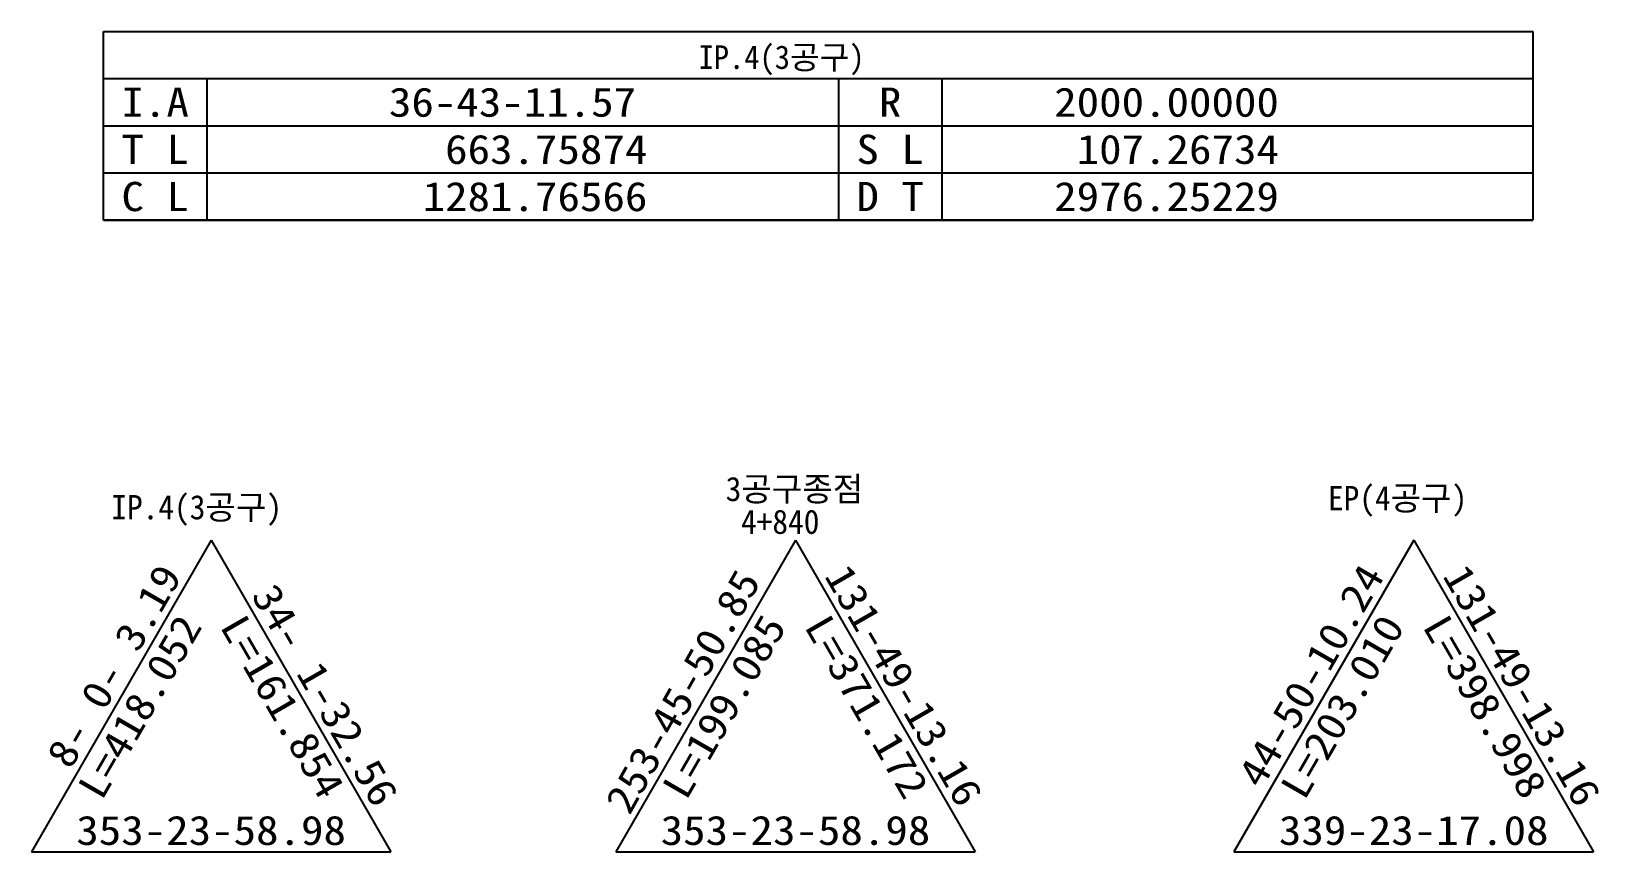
# Model space of a CAD drawing. Header units: feet. Extents: x 227184 to 231389, y 193870 to 196840.
# Drawn here: x 228859 to 229557, y 194591 to 194956 of the extents above; entities that cross this region are included whole.
import ezdxf
from ezdxf.enums import TextEntityAlignment as Align

# ---------------------------------------------------------------- set-up
doc = ezdxf.new("R2010")
doc.units = ezdxf.units.FT
doc.header["$LTSCALE"] = 10
doc.header["$MEASUREMENT"] = 0
doc.layers.get('0').update_dxf_attribs({"linetype": 'CONTINUOUS'})
for name, color, linetype in [('CA-TABL-LIN1', 4, 'CONTINUOUS'), ('CA-TABL-LIN2', 1, 'CONTINUOUS'), ('CA-TABL-TEX2', 3, 'CONTINUOUS'), ('CX-BORD', 3, 'CONTINUOUS'), ('CX-BORD-LIN1', 4, 'CONTINUOUS'), ('CX-BORD-LIN2', 3, 'CONTINUOUS'), ('CX-BORD-TEX2', 7, 'CONTINUOUS'), ('CX-BORD-TEX3', 6, 'CONTINUOUS'), ('CX-MISC', 2, 'CONTINUOUS')]:
    doc.layers.add(name, color=color, linetype=linetype)
doc.styles.add('GHS', font='DotumChe.ttf')
doc.styles.add('RP2', font='DotumChe.ttf')
doc.styles.add('TB_TEXT', font='DotumChe.ttf')
doc.styles.add('TB_WBTXT', font='H2GTRE.TTF')
doc.styles.add('TB_WMTXT', font='DotumChe.ttf')

msp = doc.modelspace()

# ---------------------------------------------------------------- texts
at = {"layer": 'CA-TABL-TEX2', "style": 'GHS'}
msp.add_text('IP.4(3공구)', height=10.5, rotation=359.92125, dxfattribs=at).set_placement((229156.06, 194939.29))
at = {"layer": 'CA-TABL-TEX2', "style": 'RP2', "width": 1.128305}
for s, p, p2 in [('I.A', (228899.32, 194917.98), (228929.32, 194917.98)), ('36-43-11.57', (229018.32, 194917.98), (229128.32, 194917.98)), ('36-43-11.57', (229018.32, 194917.98), (229128.32, 194917.98)), ('R', (229236.32, 194917.98), (229246.32, 194917.98)), ('  2000.00000', (229294.32, 194917.98), (229414.32, 194917.98)), ('T L', (228899.32, 194896.98), (228929.32, 194896.98)), ('   663.75874', (229013.32, 194896.98), (229133.32, 194896.98)), ('S L', (229226.32, 194896.98), (229256.32, 194896.98)), ('   107.26734', (229294.32, 194896.98), (229414.32, 194896.98)), ('C L', (228899.32, 194875.98), (228929.32, 194875.98)), ('  1281.76566', (229013.32, 194875.98), (229133.32, 194875.98)), ('D T', (229226.32, 194875.98), (229256.32, 194875.98)), ('  2976.25229', (229294.32, 194875.98), (229414.32, 194875.98)), ('353-23-58.98', (228879.21, 194593.91), (228999.21, 194593.91)), ('353-23-58.98', (229139.21, 194593.91), (229259.21, 194593.91)), ('339-23-17.08', (229414.3, 194593.91), (229534.3, 194593.91))]:
    msp.add_text(s, height=13, dxfattribs=at).set_placement(p, p2, align=Align.FIT)
at = {"layer": 'CA-TABL-TEX2', "style": 'GHS'}
for s, p in [('3공구종점', (229168.16, 194746.92)), ('EP(4공구)', (229436.12, 194742.86)), ('IP.4(3공구)', (228894.79, 194738.81)), ('4+840', (229174.97, 194732.34))]:
    msp.add_text(s, height=10.8, dxfattribs=at).set_placement(p)
at = {"layer": 'CA-TABL-TEX2', "style": 'RP2', "width": 1.128305}
for s, rotation, p, p2 in [('  8- 0- 3.19', 60, (228866.62, 194609.73), (228926.62, 194713.66)), ('253-45-50.85', 60.6825, (229125.38, 194606.69), (229184.13, 194711.32)), ('131-49-13.16', 300, (229211.81, 194713.66), (229271.81, 194609.73)), (' 44-50-10.24', 60, (229401.7, 194609.73), (229461.7, 194713.66)), ('131-49-13.16', 300, (229486.89, 194713.66), (229546.89, 194609.73)), (' 34- 1-32.56', 300, (228951.81, 194713.66), (229011.81, 194609.73)), ('L=418.052', 60, (228890.57, 194613.22), (228935.57, 194691.17)), ('L=161.854', 300, (228942.86, 194691.17), (228987.86, 194613.22)), ('L=199.085', 60, (229150.57, 194613.22), (229195.57, 194691.17)), ('L=371.172', 300, (229202.86, 194691.17), (229247.86, 194613.22)), ('L=203.010', 60, (229425.65, 194613.22), (229470.65, 194691.17)), ('L=398.998', 300, (229477.94, 194691.17), (229522.94, 194613.22))]:
    msp.add_text(s, height=13, rotation=rotation, dxfattribs=at).set_placement(p, p2, align=Align.FIT)

# ---------------------------------------------------------------- blocks, each defined once
blk = doc.blocks.new('CXGLOGO-EX흑백1')
h = blk.add_hatch(color=74)
edge = h.paths.add_edge_path()
edge.add_spline(control_points=[(3.24, 1.49), (1.67, 2.6), (-1.78, 3.37), (-1.38, 4.71), (-1.38, 4.71), (-1.38, 4.71), (0.38, 7.51), (15.15, 1.88), (15.15, 1.88), (8, 7.3), (-8.94, 9.33), (-8.99, 6.91), (-8.99, 6.91), (-9.03, 4.5), (3.24, 1.49), (3.24, 1.49)], knot_values=[0, 0, 0, 0, 0.25, 0.25, 0.25, 0.25, 0.5, 0.5, 0.5, 0.5, 0.75, 0.75, 0.75, 0.75, 1, 1, 1, 1], degree=3, periodic=0)
h = blk.add_hatch(color=256)
h.paths.add_polyline_path([(63.25, -2.21), (67.68, -2.21), (67.68, -4.14), (68.44, -4.14), (68.44, -1.6), (63.25, -1.6)])
h.paths.add_polyline_path([(74.44, -1.23), (74.5, -1.07), (74.18, -0.99), (73.66, -0.99), (73.66, -2.67), (70.41, -2.67), (70.41, -3.28), (77.61, -3.28), (77.61, -2.67), (74.41, -2.67), (74.41, -1.3)])
h.paths.add_polyline_path([(93.49, -1.61), (96.71, -1.61), (96.71, -0.99), (89.51, -0.99), (89.51, -1.61), (92.73, -1.61), (92.73, -4.14), (93.49, -4.14)])
h.paths.add_polyline_path([(98.53, -1.72), (98.37, -2.14), (98.33, -2.24), (98.14, -2.64), (97.91, -3.02), (97.66, -3.37), (97.51, -3.56), (98.15, -4.08), (98.41, -3.72), (98.64, -3.35), (98.84, -2.96), (99.02, -2.55), (99.1, -2.3), (99.23, -1.88), (99.33, -1.44), (99.4, -1.01), (99.43, -0.57), (99.43, -0.39), (99.41, 0.03), (99.35, 0.47), (99.26, 0.9), (99.13, 1.34), (99.11, 1.39), (98.97, 1.77), (98.79, 2.15), (98.58, 2.55), (98.35, 2.95), (98.16, 3.25), (97.51, 2.85), (97.76, 2.5), (97.99, 2.12), (98.19, 1.72), (98.35, 1.32), (98.51, 0.88), (98.62, 0.44), (98.69, 0.02), (98.72, -0.4), (98.72, -0.42), (98.7, -0.86), (98.63, -1.29)])
h.paths.add_polyline_path([(93.89, 1.53), (93.7, 1.9), (93.59, 2.25), (95.94, 2.25), (95.94, 2.86), (90.28, 2.86), (90.28, 2.25), (92.65, 2.25), (92.53, 1.84), (92.33, 1.47), (92.04, 1.16), (91.73, 0.92), (91.38, 0.74), (91, 0.59), (90.57, 0.47), (90.09, 0.38), (89.95, 0.36), (90.26, 0.07), (90.53, -0.26), (90.95, -0.16), (91.37, -0.02), (91.77, 0.15), (92.15, 0.37), (92.57, 0.66), (92.88, 0.96), (93.09, 1.27), (93.11, 1.32), (93.33, 1.02), (93.63, 0.73), (94.03, 0.44), (94.15, 0.37), (94.54, 0.16), (94.94, -0.02), (95.35, -0.17), (95.77, -0.28), (96, 0.01), (96.29, 0.32), (95.8, 0.42), (95.36, 0.55), (94.97, 0.7), (94.62, 0.88), (94.53, 0.93), (94.17, 1.21)])
h.paths.add_polyline_path([(86.94, -1.7), (87.06, -2.13), (87.12, -2.3), (87.28, -2.72), (87.46, -3.12), (87.67, -3.51), (87.91, -3.88), (88.06, -4.08), (88.71, -3.56), (88.44, -3.21), (88.2, -2.85), (87.98, -2.45), (87.89, -2.24), (87.73, -1.81), (87.61, -1.38), (87.54, -0.96), (87.51, -0.52), (87.51, -0.42), (87.53, -0.01), (87.6, 0.42), (87.7, 0.86), (87.85, 1.3), (87.85, 1.32), (88.03, 1.74), (88.24, 2.13), (88.46, 2.51), (88.71, 2.85), (88.05, 3.25), (87.8, 2.85), (87.57, 2.45), (87.37, 2.06), (87.21, 1.67), (87.1, 1.39), (86.97, 0.95), (86.88, 0.52), (86.82, 0.08), (86.8, -0.35), (86.8, -0.39), (86.81, -0.83), (86.86, -1.26)])
h.paths.add_polyline_path([(79.45, 1.02), (79.45, -1.26), (81.7, -1.26), (81.7, -2.67), (78.45, -2.67), (78.45, -3.28), (85.65, -3.28), (85.65, -2.67), (82.45, -2.67), (82.45, -1.49), (82.46, -1.45), (82.49, -1.41), (82.54, -1.33), (82.55, -1.26), (84.84, -1.26), (84.84, -0.65), (80.21, -0.65), (80.21, 0.42), (84.56, 0.42), (84.56, 2.62), (79.47, 2.62), (79.47, 2), (83.8, 2), (83.8, 1.02)])
h.paths.add_polyline_path([(76.55, 2.56), (71.31, 2.56), (71.31, -0.7), (76.71, -0.7), (76.71, -0.1), (72.08, -0.1), (72.08, 1.94), (76.55, 1.94)])
h.paths.add_polyline_path([(66.12, 0.8), (65.59, 0.8), (65.59, -0.3), (62.37, -0.3), (62.37, -0.9), (69.57, -0.9), (69.57, -0.3), (66.36, -0.3), (66.36, 0.47), (66.39, 0.55), (66.45, 0.71)])
h.paths.add_polyline_path([(66.51, 3.1), (66.13, 3.15), (65.62, 3.15), (65.55, 2.77), (65.38, 2.41), (65.1, 2.07), (64.75, 1.78), (64.42, 1.56), (64.06, 1.38), (63.66, 1.22), (63.23, 1.08), (62.77, 0.98), (62.49, 0.94), (62.76, 0.65), (63.01, 0.34), (63.46, 0.46), (63.9, 0.59), (64.3, 0.74), (64.68, 0.92), (64.87, 1.02), (65.3, 1.3), (65.63, 1.59), (65.88, 1.89), (65.96, 2.01), (66.16, 1.71), (66.45, 1.42), (66.83, 1.14), (67.1, 0.98), (67.47, 0.78), (67.87, 0.62), (68.3, 0.47), (68.73, 0.35), (68.84, 0.33), (69.11, 0.62), (69.42, 0.91), (68.98, 0.98), (68.55, 1.09), (68.14, 1.24), (67.74, 1.41), (67.49, 1.55), (67.05, 1.83), (66.72, 2.14), (66.5, 2.44), (66.43, 2.62), (66.42, 2.8), (66.49, 2.95)])
h.paths.add_polyline_path([(41.14, 1.3), (40.63, 1.32), (40.18, 1.37), (39.79, 1.46), (39.64, 1.51), (39.23, 1.76), (39.15, 1.95), (39.32, 2.24), (39.64, 2.4), (39.99, 2.5), (40.41, 2.56), (40.9, 2.59), (41.14, 2.6), (41.65, 2.58), (42.1, 2.53), (42.48, 2.44), (42.62, 2.4), (43.03, 2.16), (43.12, 1.95), (42.94, 1.67), (42.62, 1.51), (42.27, 1.41), (41.85, 1.34), (41.36, 1.3)], flags=16)
h.paths.add_polyline_path([(41.55, 3.14), (41.14, 3.15), (40.62, 3.13), (40.15, 3.09), (39.72, 3.01), (39.35, 2.9), (39.08, 2.79), (38.67, 2.52), (38.44, 2.21), (38.39, 1.95), (38.48, 1.6), (38.76, 1.31), (39.08, 1.12), (39.42, 0.98), (39.8, 0.87), (40.23, 0.8), (40.71, 0.76), (41.14, 0.75), (41.65, 0.76), (42.12, 0.81), (42.54, 0.89), (42.92, 1), (43.19, 1.12), (43.6, 1.39), (43.83, 1.7), (43.88, 1.95), (43.79, 2.3), (43.51, 2.6), (43.19, 2.79), (42.85, 2.92), (42.47, 3.03), (42.03, 3.1)])
h.paths.add_polyline_path([(47.59, -1.92), (47.27, -1.84), (46.75, -1.84), (46.75, -3.95), (52.12, -3.95), (52.12, -3.34), (47.52, -3.34), (47.52, -2.2), (47.52, -2.14), (47.55, -2.09)])
h.paths.add_polyline_path([(31.34, -1.92), (31.02, -1.84), (30.5, -1.84), (30.5, -3.95), (35.87, -3.95), (35.87, -3.34), (31.27, -3.34), (31.27, -2.2), (31.27, -2.14), (31.29, -2.09)])
h.paths.add_polyline_path([(42.94, -1.66), (42.94, -2.22), (38.57, -2.22), (38.57, -4.04), (43.94, -4.04), (43.94, -3.43), (39.33, -3.43), (39.33, -2.84), (43.7, -2.84), (43.7, -1.05), (41.51, -1.05), (41.51, -0.34), (44.73, -0.34), (44.73, 0.27), (37.53, 0.27), (37.53, -0.34), (40.75, -0.34), (40.75, -1.05), (38.57, -1.05), (38.57, -1.66)])
h.paths.add_polyline_path([(21.28, -0.99), (21.28, -1.61), (24.5, -1.61), (24.5, -4.14), (25.26, -4.14), (25.26, -1.61), (28.48, -1.61), (28.48, -0.99)])
h.paths.add_polyline_path([(51.7, 3.15), (51.16, 3.15), (51.16, -2.53), (51.92, -2.53), (51.92, -0.36), (52.98, -0.36), (52.98, 0.26), (51.92, 0.26), (51.92, 2.67), (51.94, 2.77), (51.98, 2.87), (52.02, 3.07)])
h.paths.add_polyline_path([(48.36, 2.89), (47.98, 2.94), (47.48, 2.94), (47.48, 2.49), (47.44, 2.06), (47.35, 1.64), (47.2, 1.23), (47.01, 0.84), (46.93, 0.69), (46.66, 0.31), (46.37, -0.01), (46.04, -0.29), (45.68, -0.5), (45.32, -0.65), (45.61, -0.92), (45.89, -1.23), (46.26, -0.98), (46.6, -0.71), (46.92, -0.41), (47.04, -0.28), (47.33, 0.08), (47.57, 0.45), (47.76, 0.83), (47.84, 1.05), (48.01, 0.66), (48.24, 0.28), (48.51, -0.08), (48.82, -0.41), (49.15, -0.7), (49.5, -0.96), (49.6, -1.02), (49.91, -0.72), (50.23, -0.43), (49.86, -0.27), (49.51, -0.04), (49.19, 0.26), (48.87, 0.62), (48.84, 0.66), (48.57, 1.07), (48.37, 1.48), (48.26, 1.87), (48.22, 2.19), (48.25, 2.48), (48.33, 2.7)])
h.paths.add_polyline_path([(35.45, 3.15), (34.91, 3.15), (34.91, -2.53), (35.67, -2.53), (35.67, -0.36), (36.73, -0.36), (36.73, 0.26), (35.67, 0.26), (35.67, 2.67), (35.69, 2.77), (35.73, 2.87), (35.77, 3.07)])
h.paths.add_polyline_path([(32.11, 2.89), (31.73, 2.94), (31.23, 2.94), (31.23, 2.49), (31.19, 2.06), (31.09, 1.64), (30.95, 1.23), (30.76, 0.84), (30.68, 0.69), (30.41, 0.31), (30.12, -0.01), (29.79, -0.29), (29.43, -0.5), (29.07, -0.65), (29.36, -0.92), (29.64, -1.23), (30.01, -0.98), (30.35, -0.71), (30.67, -0.41), (30.79, -0.28), (31.08, 0.08), (31.32, 0.45), (31.51, 0.83), (31.59, 1.05), (31.76, 0.66), (31.99, 0.28), (32.26, -0.08), (32.57, -0.41), (32.89, -0.7), (33.25, -0.96), (33.35, -1.02), (33.65, -0.72), (33.97, -0.43), (33.61, -0.27), (33.26, -0.04), (32.93, 0.26), (32.62, 0.62), (32.59, 0.66), (32.32, 1.07), (32.12, 1.48), (32.01, 1.87), (31.97, 2.19), (32, 2.48), (32.08, 2.7)])
h.paths.add_polyline_path([(26.51, 1.39), (26.51, 0.4), (23.29, 0.4), (23.29, 1.39)], flags=16)
h.paths.add_polyline_path([(27.32, 2.66), (27.37, 2.83), (27, 2.91), (26.51, 2.91), (26.51, 2), (23.29, 2), (23.29, 2.58), (23.3, 2.62), (23.33, 2.67), (23.39, 2.83), (22.99, 2.91), (22.53, 2.91), (22.53, -0.21), (27.28, -0.21), (27.28, 2.56), (27.29, 2.62)])
h.paths.add_polyline_path([(58, -0.14), (57.69, -0.06), (57.16, -0.06), (57.16, -2.67), (54.33, -2.67), (54.33, -3.28), (61.53, -3.28), (61.53, -2.67), (57.92, -2.67), (57.92, -0.45), (57.92, -0.39), (57.96, -0.32)])
h.paths.add_polyline_path([(60.7, 2.5), (55.01, 2.5), (55.01, 1.88), (59.93, 1.88), (59.93, 1.55), (59.9, 1.14), (59.86, 0.66), (59.82, 0.12), (59.76, -0.41), (59.7, -0.88), (59.65, -1.29), (59.59, -1.65), (59.59, -1.67), (59.95, -1.69), (60.35, -1.73), (60.41, -1.34), (60.46, -0.92), (60.51, -0.47), (60.56, 0.01), (60.58, 0.23), (60.62, 0.71), (60.65, 1.18), (60.67, 1.62), (60.69, 2.04), (60.7, 2.45)])
h = blk.add_hatch(color=256)
h.paths.add_polyline_path([(11.6, 0.69), (11.94, -0.26), (11.26, -0.26)], flags=16)
h.paths.add_polyline_path([(12.25, -1.14), (12.54, -1.14), (11.73, 1.06), (11.48, 1.06), (10.67, -1.14), (10.96, -1.14), (11.18, -0.49), (12.02, -0.49)])
h.paths.add_polyline_path([(1.54, -1.14), (0.73, 1.06), (0.48, 1.06), (-0.33, -1.14), (-0.04, -1.14), (0.19, -0.49), (1.03, -0.49), (1.25, -1.14)])
h.paths.add_polyline_path([(1.9, -1.14), (2.17, -1.14), (2.17, 0.61), (3.23, -1.14), (3.52, -1.14), (3.52, 1.06), (3.25, 1.06), (3.25, -0.65), (2.21, 1.06), (1.9, 1.06)])
h.paths.add_polyline_path([(5.3, -0.69), (5.27, -0.48), (5.27, 1.06), (5, 1.06), (5, -0.45), (5.03, -0.7), (5.1, -0.9), (5.16, -0.98), (5.32, -1.1), (5.52, -1.17), (5.77, -1.2), (5.79, -1.2), (6.04, -1.17), (6.25, -1.1), (6.41, -1), (6.41, -0.99), (6.53, -0.82), (6.59, -0.61), (6.6, -0.45), (6.6, 1.06), (6.33, 1.06), (6.33, -0.46), (6.29, -0.7), (6.19, -0.86), (6.01, -0.96), (5.79, -0.98), (5.55, -0.94), (5.4, -0.86)])
h.paths.add_polyline_path([(7.36, 1.06), (7.09, 1.06), (7.09, -1.14), (8.47, -1.14), (8.47, -0.93), (7.36, -0.93)])
h.paths.add_polyline_path([(10.02, 1.02), (9.81, 1.08), (9.56, 1.11), (9.56, 1.11), (9.3, 1.08), (9.1, 1.02), (9.01, 0.95), (8.88, 0.78), (8.84, 0.56), (8.84, 0.54), (8.88, 0.31), (9, 0.15), (9.13, 0.06), (9.37, -0.05), (9.48, -0.09), (9.53, -0.11), (9.76, -0.21), (9.83, -0.25), (10, -0.36), (10.06, -0.48), (10.08, -0.62), (10.02, -0.84), (9.94, -0.9), (9.76, -0.97), (9.57, -0.98), (9.32, -0.94), (9.17, -0.86), (9.07, -0.7), (9.04, -0.45), (8.77, -0.45), (8.8, -0.69), (8.87, -0.89), (8.94, -0.99), (9.1, -1.1), (9.31, -1.17), (9.56, -1.2), (9.57, -1.2), (9.84, -1.17), (10.04, -1.12), (10.15, -1.05), (10.28, -0.89), (10.34, -0.68), (10.35, -0.58), (10.32, -0.35), (10.21, -0.18), (10.18, -0.16), (10.05, -0.07), (9.82, 0.03), (9.65, 0.11), (9.38, 0.22), (9.22, 0.31), (9.21, 0.32), (9.13, 0.51), (9.13, 0.57), (9.2, 0.78), (9.25, 0.82), (9.45, 0.89), (9.55, 0.9), (9.78, 0.85), (9.9, 0.77), (10.02, 0.59), (10.05, 0.47), (10.32, 0.47), (10.28, 0.71), (10.17, 0.89), (10.17, 0.9)])
h.paths.add_polyline_path([(12.89, -1.14), (13.16, -1.14), (13.16, 0.61), (14.23, -1.14), (14.52, -1.14), (14.52, 1.06), (14.24, 1.06), (14.24, -0.65), (13.2, 1.06), (12.89, 1.06)])
h.paths.add_polyline_path([(0.27, -0.26), (0.61, 0.69), (0.95, -0.26)], flags=16)
h.paths.add_polyline_path([(-5.98, 0.11), (-5.98, 0.84), (-5.48, 0.84), (-5.24, 0.81), (-5.13, 0.75), (-5.04, 0.57), (-5.04, 0.49), (-5.09, 0.27), (-5.16, 0.19), (-5.34, 0.12), (-5.5, 0.11)], flags=16)
h.paths.add_polyline_path([(-5.98, -0.93), (-5.98, -0.1), (-5.44, -0.1), (-5.2, -0.13), (-5.1, -0.17), (-4.98, -0.33), (-4.96, -0.52), (-5.01, -0.75), (-5.09, -0.85), (-5.27, -0.92), (-5.44, -0.93)], flags=16)
h.paths.add_polyline_path([(-5.12, 1.02), (-5.35, 1.06), (-5.4, 1.06), (-6.25, 1.06), (-6.25, -1.14), (-5.37, -1.14), (-5.12, -1.12), (-4.92, -1.05), (-4.85, -0.99), (-4.74, -0.83), (-4.69, -0.61), (-4.68, -0.52), (-4.72, -0.28), (-4.81, -0.13), (-4.98, 0), (-5.07, 0.03), (-4.88, 0.15), (-4.85, 0.19), (-4.77, 0.39), (-4.76, 0.5), (-4.8, 0.72), (-4.92, 0.9), (-4.94, 0.91)])
h.paths.add_polyline_path([(-3.97, -0.69), (-3.99, -0.48), (-3.99, 1.06), (-4.26, 1.06), (-4.26, -0.45), (-4.24, -0.7), (-4.16, -0.9), (-4.1, -0.98), (-3.95, -1.1), (-3.74, -1.17), (-3.49, -1.2), (-3.48, -1.2), (-3.22, -1.17), (-3.01, -1.1), (-2.86, -1), (-2.85, -0.99), (-2.74, -0.82), (-2.68, -0.61), (-2.66, -0.45), (-2.66, 1.06), (-2.94, 1.06), (-2.94, -0.46), (-2.97, -0.7), (-3.08, -0.86), (-3.26, -0.96), (-3.47, -0.98), (-3.72, -0.94), (-3.87, -0.86)])
h.paths.add_polyline_path([(-0.83, 0.9), (-0.97, 1.02), (-1.18, 1.08), (-1.44, 1.11), (-1.69, 1.08), (-1.89, 1.02), (-1.98, 0.95), (-2.11, 0.78), (-2.16, 0.56), (-2.16, 0.54), (-2.12, 0.31), (-2, 0.15), (-1.86, 0.06), (-1.63, -0.05), (-1.52, -0.09), (-1.47, -0.11), (-1.24, -0.21), (-1.17, -0.25), (-1, -0.36), (-0.93, -0.48), (-0.92, -0.62), (-0.97, -0.84), (-1.05, -0.9), (-1.23, -0.97), (-1.42, -0.98), (-1.67, -0.94), (-1.82, -0.86), (-1.92, -0.7), (-1.96, -0.45), (-2.22, -0.45), (-2.2, -0.69), (-2.12, -0.89), (-2.05, -0.99), (-1.89, -1.1), (-1.69, -1.17), (-1.43, -1.2), (-1.42, -1.2), (-1.16, -1.17), (-0.96, -1.12), (-0.85, -1.05), (-0.71, -0.89), (-0.65, -0.68), (-0.64, -0.58), (-0.68, -0.35), (-0.79, -0.18), (-0.81, -0.16), (-0.95, -0.07), (-1.17, 0.03), (-1.35, 0.11), (-1.61, 0.22), (-1.77, 0.31), (-1.78, 0.32), (-1.86, 0.51), (-1.86, 0.57), (-1.79, 0.78), (-1.74, 0.82), (-1.55, 0.89), (-1.44, 0.9), (-1.22, 0.85), (-1.09, 0.77), (-0.97, 0.59), (-0.95, 0.47), (-0.68, 0.47), (-0.72, 0.71), (-0.82, 0.89)])
h = blk.add_hatch(color=142)
edge = h.paths.add_edge_path()
edge.add_spline(control_points=[(5.98, -1.49), (7.55, -2.6), (11, -3.37), (10.6, -4.71), (10.6, -4.71), (10.6, -4.71), (8.84, -7.51), (-5.93, -1.88), (-5.93, -1.88), (1.22, -7.3), (18.17, -9.33), (18.21, -6.91), (18.21, -6.91), (18.25, -4.5), (5.98, -1.49), (5.98, -1.49)], knot_values=[0, 0, 0, 0, 0.25, 0.25, 0.25, 0.25, 0.5, 0.5, 0.5, 0.5, 0.75, 0.75, 0.75, 0.75, 1, 1, 1, 1], degree=3, periodic=0)
at = {"lineweight": 0}
for points in [[(27.32, 2.66), (27.37, 2.83), (27, 2.91), (26.51, 2.91), (26.51, 2), (23.29, 2), (23.29, 2.58), (23.3, 2.62), (23.33, 2.67), (23.39, 2.83), (22.99, 2.91), (22.53, 2.91), (22.53, -0.21), (27.28, -0.21), (27.28, 2.56), (27.29, 2.62)], [(32.11, 2.89), (31.73, 2.94), (31.23, 2.94), (31.23, 2.49), (31.19, 2.06), (31.09, 1.64), (30.95, 1.23), (30.76, 0.84), (30.68, 0.69), (30.41, 0.31), (30.12, -0.01), (29.79, -0.29), (29.43, -0.5), (29.07, -0.65), (29.36, -0.92), (29.64, -1.23), (30.01, -0.98), (30.35, -0.71), (30.67, -0.41), (30.79, -0.28), (31.08, 0.08), (31.32, 0.45), (31.51, 0.83), (31.59, 1.05), (31.76, 0.66), (31.99, 0.28), (32.26, -0.08), (32.57, -0.41), (32.89, -0.7), (33.25, -0.96), (33.35, -1.02), (33.65, -0.72), (33.97, -0.43), (33.61, -0.27), (33.26, -0.04), (32.93, 0.26), (32.62, 0.62), (32.59, 0.66), (32.32, 1.07), (32.12, 1.48), (32.01, 1.87), (31.97, 2.19), (32, 2.48), (32.08, 2.7)], [(35.45, 3.15), (34.91, 3.15), (34.91, -2.53), (35.67, -2.53), (35.67, -0.36), (36.73, -0.36), (36.73, 0.26), (35.67, 0.26), (35.67, 2.67), (35.69, 2.77), (35.73, 2.87), (35.77, 3.07)], [(41.55, 3.14), (41.14, 3.15), (40.62, 3.13), (40.15, 3.09), (39.72, 3.01), (39.35, 2.9), (39.08, 2.79), (38.67, 2.52), (38.44, 2.21), (38.39, 1.95), (38.48, 1.6), (38.76, 1.31), (39.08, 1.12), (39.42, 0.98), (39.8, 0.87), (40.23, 0.8), (40.71, 0.76), (41.14, 0.75), (41.65, 0.76), (42.12, 0.81), (42.54, 0.89), (42.92, 1), (43.19, 1.12), (43.6, 1.39), (43.83, 1.7), (43.88, 1.95), (43.79, 2.3), (43.51, 2.6), (43.19, 2.79), (42.85, 2.92), (42.47, 3.03), (42.03, 3.1)], [(48.36, 2.89), (47.98, 2.94), (47.48, 2.94), (47.48, 2.49), (47.44, 2.06), (47.35, 1.64), (47.2, 1.23), (47.01, 0.84), (46.93, 0.69), (46.66, 0.31), (46.37, -0.01), (46.04, -0.29), (45.68, -0.5), (45.32, -0.65), (45.61, -0.92), (45.89, -1.23), (46.26, -0.98), (46.6, -0.71), (46.92, -0.41), (47.04, -0.28), (47.33, 0.08), (47.57, 0.45), (47.76, 0.83), (47.84, 1.05), (48.01, 0.66), (48.24, 0.28), (48.51, -0.08), (48.82, -0.41), (49.15, -0.7), (49.5, -0.96), (49.6, -1.02), (49.91, -0.72), (50.23, -0.43), (49.86, -0.27), (49.51, -0.04), (49.19, 0.26), (48.87, 0.62), (48.84, 0.66), (48.57, 1.07), (48.37, 1.48), (48.26, 1.87), (48.22, 2.19), (48.25, 2.48), (48.33, 2.7)], [(51.7, 3.15), (51.16, 3.15), (51.16, -2.53), (51.92, -2.53), (51.92, -0.36), (52.98, -0.36), (52.98, 0.26), (51.92, 0.26), (51.92, 2.67), (51.94, 2.77), (51.98, 2.87), (52.02, 3.07)], [(66.51, 3.1), (66.13, 3.15), (65.62, 3.15), (65.55, 2.77), (65.38, 2.41), (65.1, 2.07), (64.75, 1.78), (64.42, 1.56), (64.06, 1.38), (63.66, 1.22), (63.23, 1.08), (62.77, 0.98), (62.49, 0.94), (62.76, 0.65), (63.01, 0.34), (63.46, 0.46), (63.9, 0.59), (64.3, 0.74), (64.68, 0.92), (64.87, 1.02), (65.3, 1.3), (65.63, 1.59), (65.88, 1.89), (65.96, 2.01), (66.16, 1.71), (66.45, 1.42), (66.83, 1.14), (67.1, 0.98), (67.47, 0.78), (67.87, 0.62), (68.3, 0.47), (68.73, 0.35), (68.84, 0.33), (69.11, 0.62), (69.42, 0.91), (68.98, 0.98), (68.55, 1.09), (68.14, 1.24), (67.74, 1.41), (67.49, 1.55), (67.05, 1.83), (66.72, 2.14), (66.5, 2.44), (66.43, 2.62), (66.42, 2.8), (66.49, 2.95)], [(86.94, -1.7), (87.06, -2.13), (87.12, -2.3), (87.28, -2.72), (87.46, -3.12), (87.67, -3.51), (87.91, -3.88), (88.06, -4.08), (88.71, -3.56), (88.44, -3.21), (88.2, -2.85), (87.98, -2.45), (87.89, -2.24), (87.73, -1.81), (87.61, -1.38), (87.54, -0.96), (87.51, -0.52), (87.51, -0.42), (87.53, -0.01), (87.6, 0.42), (87.7, 0.86), (87.85, 1.3), (87.85, 1.32), (88.03, 1.74), (88.24, 2.13), (88.46, 2.51), (88.71, 2.85), (88.05, 3.25), (87.8, 2.85), (87.57, 2.45), (87.37, 2.06), (87.21, 1.67), (87.1, 1.39), (86.97, 0.95), (86.88, 0.52), (86.82, 0.08), (86.8, -0.35), (86.8, -0.39), (86.81, -0.83), (86.86, -1.26)], [(93.89, 1.53), (93.7, 1.9), (93.59, 2.25), (95.94, 2.25), (95.94, 2.86), (90.28, 2.86), (90.28, 2.25), (92.65, 2.25), (92.53, 1.84), (92.33, 1.47), (92.04, 1.16), (91.73, 0.92), (91.38, 0.74), (91, 0.59), (90.57, 0.47), (90.09, 0.38), (89.95, 0.36), (90.26, 0.07), (90.53, -0.26), (90.95, -0.16), (91.37, -0.02), (91.77, 0.15), (92.15, 0.37), (92.57, 0.66), (92.88, 0.96), (93.09, 1.27), (93.11, 1.32), (93.33, 1.02), (93.63, 0.73), (94.03, 0.44), (94.15, 0.37), (94.54, 0.16), (94.94, -0.02), (95.35, -0.17), (95.77, -0.28), (96, 0.01), (96.29, 0.32), (95.8, 0.42), (95.36, 0.55), (94.97, 0.7), (94.62, 0.88), (94.53, 0.93), (94.17, 1.21)], [(98.53, -1.72), (98.37, -2.14), (98.33, -2.24), (98.14, -2.64), (97.91, -3.02), (97.66, -3.37), (97.51, -3.56), (98.15, -4.08), (98.41, -3.72), (98.64, -3.35), (98.84, -2.96), (99.02, -2.55), (99.1, -2.3), (99.23, -1.88), (99.33, -1.44), (99.4, -1.01), (99.43, -0.57), (99.43, -0.39), (99.41, 0.03), (99.35, 0.47), (99.26, 0.9), (99.13, 1.34), (99.11, 1.39), (98.97, 1.77), (98.79, 2.15), (98.58, 2.55), (98.35, 2.95), (98.16, 3.25), (97.51, 2.85), (97.76, 2.5), (97.99, 2.12), (98.19, 1.72), (98.35, 1.32), (98.51, 0.88), (98.62, 0.44), (98.69, 0.02), (98.72, -0.4), (98.72, -0.42), (98.7, -0.86), (98.63, -1.29)], [(41.14, 1.3), (40.63, 1.32), (40.18, 1.37), (39.79, 1.46), (39.64, 1.51), (39.23, 1.76), (39.15, 1.95), (39.32, 2.24), (39.64, 2.4), (39.99, 2.5), (40.41, 2.56), (40.9, 2.59), (41.14, 2.6), (41.65, 2.58), (42.1, 2.53), (42.48, 2.44), (42.62, 2.4), (43.03, 2.16), (43.12, 1.95), (42.94, 1.67), (42.62, 1.51), (42.27, 1.41), (41.85, 1.34), (41.36, 1.3)], [(60.7, 2.5), (55.01, 2.5), (55.01, 1.88), (59.93, 1.88), (59.93, 1.55), (59.9, 1.14), (59.86, 0.66), (59.82, 0.12), (59.76, -0.41), (59.7, -0.88), (59.65, -1.29), (59.59, -1.65), (59.59, -1.67), (59.95, -1.69), (60.35, -1.73), (60.41, -1.34), (60.46, -0.92), (60.51, -0.47), (60.56, 0.01), (60.58, 0.23), (60.62, 0.71), (60.65, 1.18), (60.67, 1.62), (60.69, 2.04), (60.7, 2.45)], [(76.55, 2.56), (71.31, 2.56), (71.31, -0.7), (76.71, -0.7), (76.71, -0.1), (72.08, -0.1), (72.08, 1.94), (76.55, 1.94)], [(79.45, 1.02), (79.45, -1.26), (81.7, -1.26), (81.7, -2.67), (78.45, -2.67), (78.45, -3.28), (85.65, -3.28), (85.65, -2.67), (82.45, -2.67), (82.45, -1.49), (82.46, -1.45), (82.49, -1.41), (82.54, -1.33), (82.55, -1.26), (84.84, -1.26), (84.84, -0.65), (80.21, -0.65), (80.21, 0.42), (84.56, 0.42), (84.56, 2.62), (79.47, 2.62), (79.47, 2), (83.8, 2), (83.8, 1.02)], [(-5.12, 1.02), (-5.35, 1.06), (-5.4, 1.06), (-6.25, 1.06), (-6.25, -1.14), (-5.37, -1.14), (-5.12, -1.12), (-4.92, -1.05), (-4.85, -0.99), (-4.74, -0.83), (-4.69, -0.61), (-4.68, -0.52), (-4.72, -0.28), (-4.81, -0.13), (-4.98, 0), (-5.07, 0.03), (-4.88, 0.15), (-4.85, 0.19), (-4.77, 0.39), (-4.76, 0.5), (-4.8, 0.72), (-4.92, 0.9), (-4.94, 0.91)], [(-5.98, 0.11), (-5.98, 0.84), (-5.48, 0.84), (-5.24, 0.81), (-5.13, 0.75), (-5.04, 0.57), (-5.04, 0.49), (-5.09, 0.27), (-5.16, 0.19), (-5.34, 0.12), (-5.5, 0.11)], [(-3.97, -0.69), (-3.99, -0.48), (-3.99, 1.06), (-4.26, 1.06), (-4.26, -0.45), (-4.24, -0.7), (-4.16, -0.9), (-4.1, -0.98), (-3.95, -1.1), (-3.74, -1.17), (-3.49, -1.2), (-3.48, -1.2), (-3.22, -1.17), (-3.01, -1.1), (-2.86, -1), (-2.85, -0.99), (-2.74, -0.82), (-2.68, -0.61), (-2.66, -0.45), (-2.66, 1.06), (-2.94, 1.06), (-2.94, -0.46), (-2.97, -0.7), (-3.08, -0.86), (-3.26, -0.96), (-3.47, -0.98), (-3.72, -0.94), (-3.87, -0.86)], [(-0.83, 0.9), (-0.97, 1.02), (-1.18, 1.08), (-1.44, 1.11), (-1.69, 1.08), (-1.89, 1.02), (-1.98, 0.95), (-2.11, 0.78), (-2.16, 0.56), (-2.16, 0.54), (-2.12, 0.31), (-2, 0.15), (-1.86, 0.06), (-1.63, -0.05), (-1.52, -0.09), (-1.47, -0.11), (-1.24, -0.21), (-1.17, -0.25), (-1, -0.36), (-0.93, -0.48), (-0.92, -0.62), (-0.97, -0.84), (-1.05, -0.9), (-1.23, -0.97), (-1.42, -0.98), (-1.67, -0.94), (-1.82, -0.86), (-1.92, -0.7), (-1.96, -0.45), (-1.96, -0.45), (-2.22, -0.45), (-2.2, -0.69), (-2.12, -0.89), (-2.05, -0.99), (-1.89, -1.1), (-1.69, -1.17), (-1.43, -1.2), (-1.42, -1.2), (-1.16, -1.17), (-0.96, -1.12), (-0.85, -1.05), (-0.71, -0.89), (-0.65, -0.68), (-0.64, -0.58), (-0.68, -0.35), (-0.79, -0.18), (-0.81, -0.16), (-0.95, -0.07), (-1.17, 0.03), (-1.35, 0.11), (-1.61, 0.22), (-1.77, 0.31), (-1.78, 0.32), (-1.86, 0.51), (-1.86, 0.57), (-1.79, 0.78), (-1.74, 0.82), (-1.55, 0.89), (-1.44, 0.9), (-1.22, 0.85), (-1.09, 0.77), (-0.97, 0.59), (-0.95, 0.47), (-0.68, 0.47), (-0.72, 0.71), (-0.82, 0.89)], [(1.54, -1.14), (0.73, 1.06), (0.48, 1.06), (-0.33, -1.14), (-0.04, -1.14), (0.19, -0.49), (1.03, -0.49), (1.25, -1.14)], [(0.27, -0.26), (0.61, 0.69), (0.95, -0.26)], [(1.9, -1.14), (2.17, -1.14), (2.17, 0.61), (3.23, -1.14), (3.52, -1.14), (3.52, 1.06), (3.25, 1.06), (3.25, -0.65), (2.21, 1.06), (1.9, 1.06)], [(5.3, -0.69), (5.27, -0.48), (5.27, 1.06), (5, 1.06), (5, -0.45), (5.03, -0.7), (5.1, -0.9), (5.16, -0.98), (5.32, -1.1), (5.52, -1.17), (5.77, -1.2), (5.79, -1.2), (6.04, -1.17), (6.25, -1.1), (6.41, -1), (6.41, -0.99), (6.53, -0.82), (6.59, -0.61), (6.6, -0.45), (6.6, 1.06), (6.33, 1.06), (6.33, -0.46), (6.29, -0.7), (6.19, -0.86), (6.01, -0.96), (5.79, -0.98), (5.55, -0.94), (5.4, -0.86)], [(7.36, 1.06), (7.09, 1.06), (7.09, -1.14), (8.47, -1.14), (8.47, -0.93), (7.36, -0.93)], [(10.02, 1.02), (9.81, 1.08), (9.56, 1.11), (9.56, 1.11), (9.3, 1.08), (9.1, 1.02), (9.01, 0.95), (8.88, 0.78), (8.84, 0.56), (8.84, 0.54), (8.88, 0.31), (9, 0.15), (9.13, 0.06), (9.37, -0.05), (9.48, -0.09), (9.53, -0.11), (9.76, -0.21), (9.83, -0.25), (10, -0.36), (10.06, -0.48), (10.08, -0.62), (10.02, -0.84), (9.94, -0.9), (9.76, -0.97), (9.57, -0.98), (9.32, -0.94), (9.17, -0.86), (9.07, -0.7), (9.04, -0.45), (9.04, -0.45), (8.77, -0.45), (8.8, -0.69), (8.87, -0.89), (8.94, -0.99), (9.1, -1.1), (9.31, -1.17), (9.56, -1.2), (9.57, -1.2), (9.84, -1.17), (10.04, -1.12), (10.15, -1.05), (10.28, -0.89), (10.34, -0.68), (10.35, -0.58), (10.32, -0.35), (10.21, -0.18), (10.18, -0.16), (10.05, -0.07), (9.82, 0.03), (9.65, 0.11), (9.38, 0.22), (9.22, 0.31), (9.21, 0.32), (9.13, 0.51), (9.13, 0.57), (9.2, 0.78), (9.25, 0.82), (9.45, 0.89), (9.55, 0.9), (9.78, 0.85), (9.9, 0.77), (10.02, 0.59), (10.05, 0.47), (10.32, 0.47), (10.28, 0.71), (10.17, 0.89), (10.17, 0.9)], [(12.25, -1.14), (12.54, -1.14), (11.73, 1.06), (11.48, 1.06), (10.67, -1.14), (10.96, -1.14), (11.18, -0.49), (12.02, -0.49)], [(11.6, 0.69), (11.94, -0.26), (11.26, -0.26)], [(12.89, -1.14), (13.16, -1.14), (13.16, 0.61), (14.23, -1.14), (14.52, -1.14), (14.52, 1.06), (14.24, 1.06), (14.24, -0.65), (13.2, 1.06), (12.89, 1.06)], [(26.51, 1.39), (26.51, 0.4), (23.29, 0.4), (23.29, 1.39)], [(42.94, -1.66), (42.94, -2.22), (38.57, -2.22), (38.57, -4.04), (43.94, -4.04), (43.94, -3.43), (39.33, -3.43), (39.33, -2.84), (43.7, -2.84), (43.7, -1.05), (41.51, -1.05), (41.51, -0.34), (44.73, -0.34), (44.73, 0.27), (37.53, 0.27), (37.53, -0.34), (40.75, -0.34), (40.75, -1.05), (38.57, -1.05), (38.57, -1.66)], [(66.12, 0.8), (65.59, 0.8), (65.59, -0.3), (62.37, -0.3), (62.37, -0.9), (69.57, -0.9), (69.57, -0.3), (66.36, -0.3), (66.36, 0.47), (66.39, 0.55), (66.45, 0.71)], [(-5.98, -0.93), (-5.98, -0.1), (-5.44, -0.1), (-5.2, -0.13), (-5.1, -0.17), (-4.98, -0.33), (-4.96, -0.52), (-5.01, -0.75), (-5.09, -0.85), (-5.27, -0.92), (-5.44, -0.93)], [(21.28, -0.99), (21.28, -1.61), (24.5, -1.61), (24.5, -4.14), (25.26, -4.14), (25.26, -1.61), (28.48, -1.61), (28.48, -0.99)], [(58, -0.14), (57.69, -0.06), (57.16, -0.06), (57.16, -2.67), (54.33, -2.67), (54.33, -3.28), (61.53, -3.28), (61.53, -2.67), (57.92, -2.67), (57.92, -0.45), (57.92, -0.39), (57.96, -0.32)], [(74.44, -1.23), (74.5, -1.07), (74.18, -0.99), (73.66, -0.99), (73.66, -2.67), (70.41, -2.67), (70.41, -3.28), (77.61, -3.28), (77.61, -2.67), (74.41, -2.67), (74.41, -1.3)], [(93.49, -1.61), (96.71, -1.61), (96.71, -0.99), (89.51, -0.99), (89.51, -1.61), (92.73, -1.61), (92.73, -4.14), (93.49, -4.14)], [(31.34, -1.92), (31.02, -1.84), (30.5, -1.84), (30.5, -3.95), (35.87, -3.95), (35.87, -3.34), (31.27, -3.34), (31.27, -2.2), (31.27, -2.14), (31.29, -2.09)], [(47.59, -1.92), (47.27, -1.84), (46.75, -1.84), (46.75, -3.95), (52.12, -3.95), (52.12, -3.34), (47.52, -3.34), (47.52, -2.2), (47.52, -2.14), (47.55, -2.09)], [(63.25, -2.21), (67.68, -2.21), (67.68, -4.14), (68.44, -4.14), (68.44, -1.6), (63.25, -1.6)]]:
    blk.add_lwpolyline(points, close=True, dxfattribs=at)
blk.add_lwpolyline([(-1.44, 1.11), (-1.44, 1.11)], dxfattribs=at)
at = {"color": 74}
blk.add_open_spline([(3.24, 1.49), (1.67, 2.6), (-1.78, 3.37), (-1.38, 4.71), (-1.38, 4.71), (-1.38, 4.71), (0.38, 7.51), (15.15, 1.88), (15.15, 1.88), (8, 7.3), (-8.94, 9.33), (-8.99, 6.91), (-8.99, 6.91), (-9.03, 4.5), (3.24, 1.49), (3.24, 1.49)], degree=3, knots=[0, 0, 0, 0, 0.25, 0.25, 0.25, 0.25, 0.5, 0.5, 0.5, 0.5, 0.75, 0.75, 0.75, 0.75, 1, 1, 1, 1], dxfattribs=at)
at = {"color": 142}
blk.add_open_spline([(5.98, -1.49), (7.55, -2.6), (11, -3.37), (10.6, -4.71), (10.6, -4.71), (10.6, -4.71), (8.84, -7.51), (-5.93, -1.88), (-5.93, -1.88), (1.22, -7.3), (18.17, -9.33), (18.21, -6.91), (18.21, -6.91), (18.25, -4.5), (5.98, -1.49), (5.98, -1.49)], degree=3, knots=[0, 0, 0, 0, 0.25, 0.25, 0.25, 0.25, 0.5, 0.5, 0.5, 0.5, 0.75, 0.75, 0.75, 0.75, 1, 1, 1, 1], dxfattribs=at)
blk = doc.blocks.new('CXBLKA1-KHCA')
at = {"layer": 'CX-BORD-TEX3'}
h = blk.add_hatch(color=256, dxfattribs=at)
h.paths.add_polyline_path([(482.7, 17.26), (482.68, 17.24), (482.66, 17.12), (482.62, 17.04), (482.65, 16.95), (482.61, 16.8), (482.65, 16.75), (482.64, 16.67), (482.76, 16.59), (482.85, 16.58), (482.9, 16.67), (482.85, 16.83), (482.93, 16.93), (482.97, 17.1), (483.04, 17.18), (482.92, 17.29)], flags=17)
h.paths.add_polyline_path([(478.82, 16.88), (478.8, 16.87), (478.77, 16.82), (478.84, 16.75), (479.07, 16.73), (479.4, 16.75), (479.45, 16.83), (479.38, 16.89)], flags=17)
h.paths.add_polyline_path([(480.27, 14.9), (480.2, 14.89), (479.54, 14.59), (479.04, 14.14), (478.85, 13.73), (479.11, 13.24), (479.43, 12.86), (479.56, 12.79), (479.71, 12.81), (480.07, 13.28), (480.07, 13.47), (480.4, 14.15), (480.57, 14.79), (480.53, 14.9)], flags=16)
h.paths.add_polyline_path([(480.12, 15.94), (480.1, 15.93), (480, 15.86), (479.88, 15.83), (479.77, 15.7), (479.64, 15.64), (479.45, 15.57), (479.44, 15.51), (479.54, 15.46), (479.74, 15.47), (479.8, 15.56), (479.93, 15.62), (480.02, 15.61), (480.04, 15.58), (480.08, 15.63), (480.11, 15.69), (480.09, 15.75), (480.09, 15.84), (480.18, 15.85), (480.17, 15.93)], flags=16)
h.paths.add_polyline_path([(478.56, 15.25), (478.53, 15.23), (478.45, 15.21), (478.43, 15.16), (478.49, 15.12), (478.59, 15.14), (478.59, 15.22)], flags=16)
h.paths.add_polyline_path([(478.55, 15.77), (478.54, 15.88), (477.8, 15.34), (477.67, 15.25), (478.13, 15.23), (478.24, 15.23), (478.4, 15.56)], flags=16)
h.paths.add_polyline_path([(476.92, 14.99), (476.71, 14.96), (476.23, 14.47), (476.06, 14.18), (475.88, 13.98), (475.64, 13.71), (475.86, 13.84), (476.18, 14.11), (476.61, 14.51), (476.9, 14.79), (477.1, 14.96)], flags=16)
h.paths.add_polyline_path([(469.74, 13.13), (469.77, 13.16), (469.84, 13.25), (470.07, 13.29), (470.19, 13.33), (470.24, 13.38), (470.47, 13.37), (470.53, 13.49), (470.79, 13.54), (470.9, 13.64), (471.1, 13.66), (471.26, 13.78), (471.43, 13.78), (471.51, 13.87), (471.98, 13.95), (472.32, 14.12), (472.87, 14.24), (473.35, 14.37), (473.97, 14.55), (474.69, 14.71), (475.44, 14.87), (476.15, 14.97), (476.32, 14.99), (476.65, 15.37), (476.93, 15.69), (477.23, 16.15), (477.41, 16.51), (477.75, 16.84), (477.92, 17.31), (478.08, 17.45), (478.41, 17.43), (478.48, 17.23), (478.54, 17.04), (478.62, 16.98), (478.68, 16.9), (478.58, 16.85), (478.4, 16.96), (478.32, 17.11), (478.25, 17.22), (478.15, 17.22), (478.15, 17.08), (478, 16.96), (477.92, 16.8), (477.78, 16.64), (477.69, 16.46), (477.56, 16.3), (477.45, 16.14), (477.34, 16.03), (477.25, 15.83), (477.13, 15.69), (476.72, 15.19), (476.59, 15.1), (477.05, 15.13), (477.31, 15.19), (477.68, 15.45), (478.03, 15.73), (478.33, 16.03), (478.58, 16.2), (478.7, 16.29), (478.89, 16.23), (478.91, 15.98), (478.76, 15.75), (478.62, 15.44), (478.52, 15.43), (478.57, 15.37), (478.84, 15.38), (479.33, 15.65), (479.53, 15.87), (479.82, 16.02), (479.99, 16.16), (480.22, 16.27), (480.44, 16.3), (480.56, 16.22), (480.48, 16.08), (480.44, 15.96), (480.45, 15.78), (480.59, 15.9), (480.8, 16.02), (480.92, 16.23), (480.99, 16.58), (481.13, 17.04), (481.22, 17.3), (481.32, 17.49), (481.42, 17.63), (481.51, 17.8), (481.76, 17.83), (481.81, 17.66), (481.74, 17.55), (481.68, 17.32), (481.64, 17.2), (481.53, 17.05), (481.44, 16.84), (481.36, 16.63), (481.27, 16.49), (481.26, 16.3), (481.2, 16.14), (481.13, 15.99), (481.06, 15.84), (481.04, 15.74), (481.41, 15.74), (481.51, 15.85), (481.76, 15.89), (482.04, 15.89), (482.31, 15.96), (482.77, 16.01), (482.95, 16.05), (483.23, 16.13), (483.52, 16.11), (483.68, 16.21), (483.91, 16.24), (484.27, 16.26), (484.32, 16.32), (483.8, 16.34), (483.87, 16.46), (484.13, 16.46), (484.72, 16.46), (484.88, 16.35), (485.07, 16.32), (484.97, 16.24), (484.86, 16.16), (484.58, 16.13), (484.43, 15.99), (483.7, 15.99), (483.34, 15.87), (482.72, 15.88), (482.48, 15.75), (481.99, 15.75), (481.7, 15.62), (481.24, 15.63), (481.05, 15.53), (480.92, 15.44), (480.87, 15.25), (480.85, 15.14), (481.18, 15.15), (481.23, 15.03), (480.91, 14.99), (480.74, 15.01), (480.69, 14.35), (480.48, 13.83), (480.31, 13.45), (480.24, 13.14), (480.07, 12.86), (479.73, 12.56), (479.32, 12.6), (478.94, 13.13), (478.63, 13.62), (478.68, 14.1), (479.35, 14.83), (480.01, 15.05), (480.66, 15.15), (480.74, 15.45), (480.63, 15.49), (480.42, 15.47), (480.29, 15.38), (479.45, 15.37), (478.95, 15.16), (478.7, 15), (478.46, 14.91), (478.14, 14.91), (478.09, 15.12), (477.71, 15.15), (477.34, 14.94), (476.68, 14.38), (476.38, 14.02), (476.04, 13.79), (475.64, 13.29), (475.29, 12.94), (475, 12.76), (474.94, 12.92), (475.33, 13.51), (475.94, 14.36), (476.23, 14.8), (475.77, 14.67), (475.39, 14.61), (475.07, 14.54), (474.04, 14.33), (472.84, 14), (471.64, 13.6), (470.86, 13.28), (470.17, 12.98), (469.83, 13.02)])
h.paths.add_polyline_path([(472.52, 15.56), (472.53, 15.6), (472.62, 15.67), (472.66, 15.8), (472.77, 15.8), (472.89, 15.84), (473.04, 15.86), (473.25, 15.86), (473.31, 15.98), (473.81, 15.98), (473.95, 15.93), (474, 15.86), (474.21, 15.88), (474.3, 15.78), (474.41, 15.78), (474.44, 15.7), (474.51, 15.65), (474.55, 15.7), (474.61, 15.74), (474.68, 15.72), (474.7, 15.66), (474.65, 15.58), (474.64, 15.45), (474.51, 15.36), (474.1, 15.07), (473.67, 14.81), (473.59, 14.73), (473.5, 14.75), (473.48, 14.87), (473.54, 14.92), (473.82, 15.08), (473.99, 15.2), (474.05, 15.31), (474.16, 15.3), (474.17, 15.41), (474.07, 15.44), (473.97, 15.37), (473.98, 15.3), (473.81, 15.29), (473.72, 15.2), (473.51, 15.15), (473.47, 15.09), (473.22, 15.05), (473.07, 14.94), (472.91, 14.95), (472.92, 15.12), (473.01, 15.26), (473.19, 15.31), (473.32, 15.31), (473.44, 15.39), (473.65, 15.51), (473.88, 15.55), (474.04, 15.54), (473.94, 15.65), (473.96, 15.74), (473.91, 15.77), (473.61, 15.8), (473.4, 15.79), (473.31, 15.7), (473.23, 15.61), (472.92, 15.61), (472.76, 15.51), (472.59, 15.51)], flags=17)
h = blk.add_hatch(color=256, dxfattribs=at)
h.paths.add_polyline_path([(556.14, 14.72), (556.08, 14.68), (555.96, 14.31), (555.84, 14.18), (555.88, 14.02), (555.81, 13.83), (555.72, 13.71), (555.68, 13.52), (555.62, 13.52), (555.65, 13.44), (555.74, 13.43), (555.57, 13.26), (555.69, 13.04), (555.93, 13.07), (556.44, 13.51), (557.03, 14.06), (557.39, 14.42), (557.46, 14.73), (557.25, 14.76), (557.2, 14.81), (557.13, 14.74), (557, 14.7)], flags=16)
h.paths.add_polyline_path([(561.58, 16.05), (561.56, 15.99), (561.59, 15.86), (561.63, 15.81), (561.58, 15.74), (561.46, 15.65), (561.51, 15.48), (561.36, 15.21), (561.31, 14.95), (560.89, 14.43), (560.58, 13.94), (560.51, 13.52), (560.62, 13.21), (560.91, 12.94), (561.43, 12.85), (561.94, 13.12), (562.82, 13.77), (564.36, 15.15), (564.77, 15.74), (564.65, 15.92), (564.54, 16.17), (564.36, 16.18), (564.28, 16.29), (564.06, 16.27), (564.09, 16.19), (564.23, 16.12), (564.41, 15.93), (564.41, 15.72), (564.25, 15.48), (563.61, 14.88), (562.16, 13.65), (561.47, 13.16), (561.21, 13.13), (560.94, 13.21), (560.83, 13.63), (561.07, 14.25), (561.42, 14.74), (561.76, 15.37), (561.89, 15.83), (561.84, 15.96), (561.84, 16.05)])
h.paths.add_polyline_path([(559.19, 15.25), (559.2, 15.33), (559.33, 15.35), (559.38, 15.39), (559.43, 15.5), (559.57, 15.53), (559.68, 15.55), (559.72, 15.62), (559.78, 15.67), (559.84, 15.66), (559.92, 15.69), (560.09, 15.66), (560.17, 15.57), (560.21, 15.51), (560.39, 15.42), (560.47, 15.27), (560.43, 15.22), (560.56, 15.1), (560.52, 14.88), (560.48, 14.72), (560.44, 14.64), (560.28, 14.75), (560.17, 14.8), (560.24, 14.95), (560.17, 15.11), (560.14, 15.24), (559.98, 15.39), (559.84, 15.39), (559.78, 15.32), (559.6, 15.32), (559.48, 15.19), (559.23, 15.21)])
h.paths.add_polyline_path([(555.55, 15.59), (555.48, 15.5), (555.32, 15.37), (555.35, 15.29), (555.57, 15.26), (555.63, 15.35), (555.78, 15.42), (555.83, 15.52), (555.89, 15.51), (555.85, 15.39), (555.93, 15.2), (555.86, 15.14), (555.84, 14.83), (555.67, 14.4), (555.73, 14.36), (555.67, 14.22), (555.55, 14.08), (555.59, 14.01), (555.49, 13.91), (555.41, 13.65), (555.34, 13.21), (555.4, 12.9), (555.53, 12.84), (555.62, 12.78), (555.67, 12.69), (555.91, 12.71), (556.01, 12.85), (556.17, 12.9), (556.35, 13.08), (556.41, 13.2), (556.81, 13.45), (556.83, 13.53), (557.41, 14.09), (557.61, 14.34), (557.73, 14.61), (557.62, 14.86), (557.16, 14.96), (556.52, 14.94), (556.46, 14.92), (556.38, 14.93), (556.37, 15.02), (556.47, 15.08), (556.69, 15.23), (557.34, 15.67), (557.8, 16.01), (558.47, 16.28), (558.93, 16.41), (559.07, 16.43), (559.14, 16.32), (559.18, 16.17), (559.08, 16.02), (558.92, 15.61), (558.75, 15.27), (558.45, 14.92), (558.11, 14.49), (557.92, 14.25), (557.95, 14.02), (558.08, 13.96), (558.26, 14.25), (558.47, 14.45), (558.76, 14.93), (559.11, 15.41), (559.3, 15.7), (559.26, 15.86), (559.43, 15.96), (559.43, 16.2), (559.44, 16.46), (559.24, 16.63), (558.9, 16.71), (558.68, 16.59), (558.45, 16.57), (558.22, 16.47), (557.9, 16.39), (557.66, 16.2), (556.95, 15.77), (556.55, 15.47), (556.2, 15.21), (556.16, 15.27), (556.22, 15.45), (556.13, 15.67), (556.02, 15.76), (555.72, 15.74)])
h.paths.add_polyline_path([(550.18, 14.16), (550.15, 14.14), (550.18, 14.06), (550.13, 13.96), (550.05, 13.67), (550.07, 13.48), (549.99, 13.32), (550.06, 13), (550.01, 12.75), (550.09, 12.56), (550.51, 12.58), (551.63, 13.66), (551.78, 13.77), (551.96, 13.78), (552.25, 14.19), (552.65, 14.34), (552.75, 14.43), (552.85, 14.35), (552.71, 14.24), (552.67, 13.88), (552.9, 13.58), (553.27, 13.74), (553.66, 14.22), (554, 14.66), (554.26, 14.84), (554.35, 14.87), (554.36, 14.81), (554.24, 14.7), (554.21, 14.51), (554.34, 14.46), (554.62, 14.48), (554.74, 14.69), (554.58, 14.75), (554.59, 14.91), (554.95, 15.33), (555.12, 15.73), (555.34, 15.94), (555.46, 16.27), (555.64, 16.56), (555.69, 16.68), (555.92, 16.66), (555.96, 16.73), (555.73, 16.85), (555.47, 16.86), (555.23, 16.59), (554.88, 15.83), (554.45, 15.12), (554.1, 15.08), (553.76, 14.84), (553.48, 14.52), (553.38, 14.25), (553.18, 14.01), (552.94, 13.92), (552.89, 14.05), (552.94, 14.24), (553.06, 14.41), (553.03, 14.64), (552.84, 14.68), (552.56, 14.66), (552.23, 14.38), (552.07, 14.41), (552.18, 14.55), (552.32, 15.58), (552.52, 16.22), (552.7, 17.04), (552.9, 17.39), (552.93, 17.58), (552.79, 17.68), (552.62, 17.6), (552.47, 17.32), (552.44, 17.08), (552.21, 16.4), (552.07, 15.46), (551.97, 14.93), (551.9, 14.45), (551.8, 14.09), (551.05, 13.49), (550.72, 13.16), (550.63, 12.97), (550.44, 12.97), (550.41, 12.85), (550.24, 12.87), (550.32, 13.16), (550.38, 13.7), (550.48, 13.92), (550.7, 14.01), (550.57, 14.15)])
h.paths.add_polyline_path([(548.52, 15.54), (548.26, 15.32), (548.12, 15.09), (548.12, 14.84), (548.38, 14.85), (548.5, 15.17), (549.52, 16.03), (550.1, 16.25), (550.39, 16.2), (550.21, 15.99), (550.17, 15.7), (549.91, 15.39), (549.6, 14.8), (549.07, 14.02), (548.93, 13.78), (548.93, 13.64), (549.24, 13.72), (549.66, 14.27), (549.89, 14.58), (549.77, 14.68), (549.88, 14.86), (550.42, 15.69), (550.61, 16.22), (550.4, 16.49), (549.78, 16.46), (549.2, 16.1)])
at = {"layer": 'CX-BORD-LIN1', "const_width": 2}
blk.add_lwpolyline([(796, 0), (0, 0), (0, 554), (796, 554)], close=True, dxfattribs=at)
at = {"layer": 'CX-BORD-LIN1'}
for points, const_width in [([(796, 30), (0, 30)], 0.6), ([(130, 0), (130, 30)], 0.6), ([(165, 0), (165, 30)], 0.3), ([(270, 0), (270, 30)], 0.8), ([(270, 0), (270, 30)], 0.6), ([(300, 0), (300, 30)], 0.3), ([(335, 0), (335, 30)], 0.3), ([(566, 0), (566, 30)], 0.8), ([(566, 0), (566, 30)], 0.6), ([(686, 0), (686, 30)], 0.3), ([(566, 6), (270, 6)], 0.2)]:
    blk.add_lwpolyline(points, dxfattribs=dict(at, const_width=const_width))
for points in [[(285.08, 29.47), (282.34, 24.71), (287.83, 24.71)], [(285.08, 23.47), (282.34, 18.71), (287.83, 18.71)], [(285.08, 17.47), (282.34, 12.71), (287.83, 12.71)], [(285.08, 11.47), (282.34, 6.71), (287.83, 6.71)]]:
    blk.add_lwpolyline(points, close=True, dxfattribs=at)
for points in [[(446, 0), (446, 30)], [(486, 0), (486, 30)], [(526, 0), (526, 30)]]:
    blk.add_lwpolyline(points, dxfattribs=at)
at = {"layer": 'CX-BORD-LIN2'}
for p, q in [((804, 66.03), (796, 66.03)), ((804, 66.03), (804, 0)), ((797, 60), (797, 0)), ((804, 30), (796, 30)), ((804, 0), (797, 0))]:
    blk.add_line(p, q, dxfattribs=at)
at = {"layer": 'CX-BORD-LIN2', "const_width": 0.3}
for points in [[(596, 0), (596, 30)], [(716, 0), (716, 30)], [(270, 20), (130, 20)], [(686, 20), (566, 20)], [(270, 10), (0, 10)], [(200, 0), (200, 10)], [(235, 0), (235, 10)], [(796, 10), (566, 10)]]:
    blk.add_lwpolyline(points, dxfattribs=at)
at = {"layer": 'CX-BORD-LIN2'}
for points in [[(626, 20), (626, 30)], [(566, 24), (270, 24)], [(566, 18), (270, 18)], [(566, 12), (270, 12)]]:
    blk.add_lwpolyline(points, dxfattribs=at)
at = {"layer": 'CX-BORD-TEX3'}
for points, const_width in [([(555.58, 13.03), (555.64, 12.49), (555.67, 11.97), (555.69, 11.48), (555.7, 11.01), (555.69, 10.56), (555.68, 10.13), (555.66, 9.72), (555.65, 9.32), (555.63, 8.94), (555.62, 8.57), (555.62, 8.21), (555.62, 7.85), (555.62, 7.5), (555.62, 7.14), (555.63, 6.78), (555.64, 6.41), (555.65, 6.03), (555.67, 5.64), (555.69, 5.26), (555.71, 4.88), (555.74, 4.51), (555.77, 4.16), (555.81, 3.83), (555.86, 3.53)], 0.115), ([(472.39, 8.74), (472.61, 8.23), (472.82, 7.8), (473.01, 7.44), (473.19, 7.15), (473.36, 6.91), (473.51, 6.72), (473.64, 6.57), (473.77, 6.44), (473.87, 6.33), (473.96, 6.25), (474.04, 6.18), (474.11, 6.14), (474.16, 6.11), (474.19, 6.11), (474.22, 6.13), (474.23, 6.16), (474.23, 6.22), (474.22, 6.29), (474.21, 6.38), (474.18, 6.48), (474.15, 6.59), (474.12, 6.7), (474.08, 6.81), (474.05, 6.93), (474.01, 7.03), (473.98, 7.14), (473.95, 7.24), (473.92, 7.33), (473.89, 7.43), (473.87, 7.52), (473.85, 7.61), (473.84, 7.7), (473.83, 7.79), (473.83, 7.88), (473.83, 7.97), (473.83, 8.06), (473.84, 8.15), (473.85, 8.24), (473.87, 8.34), (473.89, 8.43), (473.92, 8.53), (473.94, 8.63), (473.97, 8.72), (474.01, 8.82), (474.04, 8.91), (474.08, 9), (474.13, 9.08), (474.17, 9.15), (474.22, 9.22), (474.27, 9.28), (474.32, 9.34), (474.38, 9.38), (474.43, 9.42), (474.48, 9.46), (474.53, 9.48), (474.58, 9.51), (474.63, 9.52), (474.68, 9.54), (474.72, 9.55), (474.76, 9.55), (474.8, 9.55), (474.84, 9.55), (474.88, 9.55), (474.91, 9.54), (474.95, 9.53), (474.98, 9.52), (475.01, 9.51), (475.04, 9.49), (475.06, 9.47), (475.09, 9.44), (475.11, 9.41), (475.13, 9.36), (475.16, 9.31), (475.18, 9.25), (475.2, 9.18), (475.21, 9.09), (475.23, 8.99), (475.25, 8.87), (475.26, 8.74), (475.27, 8.59), (475.28, 8.41), (475.29, 8.23), (475.3, 8.03), (475.3, 7.83), (475.31, 7.63), (475.31, 7.43), (475.32, 7.25), (475.32, 7.09), (475.32, 6.96), (475.32, 6.84), (475.33, 6.74), (475.33, 6.66), (475.34, 6.59), (475.34, 6.53), (475.35, 6.48), (475.37, 6.44), (475.39, 6.4), (475.41, 6.36), (475.43, 6.32), (475.46, 6.29), (475.49, 6.27), (475.52, 6.25), (475.56, 6.24), (475.6, 6.23), (475.64, 6.23), (475.69, 6.23), (475.74, 6.25), (475.79, 6.28), (475.85, 6.33), (475.91, 6.39), (475.99, 6.47), (476.07, 6.57), (476.16, 6.69), (476.25, 6.83), (476.36, 7), (476.47, 7.18), (476.58, 7.4), (476.7, 7.63), (476.83, 7.89), (476.95, 8.17), (477.08, 8.47), (477.2, 8.79), (477.32, 9.12), (477.44, 9.45), (477.55, 9.77), (477.65, 10.08), (477.75, 10.37), (477.82, 10.62), (477.89, 10.84), (477.94, 11.03), (477.98, 11.18), (478.01, 11.31), (478.03, 11.41), (478.04, 11.49), (478.05, 11.56), (478.06, 11.61), (478.06, 11.66), (478.06, 11.7), (478.05, 11.72), (478.05, 11.75), (478.04, 11.76), (478.03, 11.77), (478.02, 11.77), (478, 11.77), (477.99, 11.76), (477.98, 11.75), (477.96, 11.73), (477.95, 11.69), (477.94, 11.65), (477.93, 11.59), (477.93, 11.51), (477.93, 11.42), (477.94, 11.3), (477.95, 11.17), (477.97, 11.01), (477.99, 10.84), (478.01, 10.64), (478.04, 10.44), (478.07, 10.21), (478.1, 9.97), (478.14, 9.71), (478.18, 9.44), (478.21, 9.17), (478.25, 8.89), (478.29, 8.62), (478.33, 8.36), (478.37, 8.11), (478.4, 7.88), (478.44, 7.68), (478.48, 7.49), (478.52, 7.33), (478.55, 7.19), (478.59, 7.06), (478.63, 6.94), (478.67, 6.84), (478.71, 6.75), (478.75, 6.67), (478.79, 6.6), (478.83, 6.54), (478.88, 6.48), (478.92, 6.44), (478.96, 6.4), (479, 6.37), (479.04, 6.35), (479.08, 6.33), (479.13, 6.33), (479.17, 6.34), (479.23, 6.36), (479.3, 6.41), (479.38, 6.47), (479.48, 6.55), (479.6, 6.66), (479.75, 6.8), (479.94, 6.99), (480.2, 7.28), (480.55, 7.68), (481.01, 8.24), (481.61, 8.97), (482.36, 9.91), (483.29, 11.1)], 0.143), ([(512.8, 11.61), (512.07, 10.36), (511.51, 9.39), (511.1, 8.67), (510.8, 8.16), (510.6, 7.82), (510.48, 7.6), (510.41, 7.48), (510.37, 7.4), (510.34, 7.34), (510.31, 7.3), (510.3, 7.26), (510.29, 7.24), (510.29, 7.22), (510.29, 7.21), (510.3, 7.2), (510.31, 7.21), (510.33, 7.21), (510.35, 7.22), (510.38, 7.24), (510.42, 7.26), (510.46, 7.29), (510.51, 7.32), (510.56, 7.36), (510.62, 7.41), (510.69, 7.47), (510.76, 7.53), (510.84, 7.6), (510.93, 7.67), (511.01, 7.74), (511.09, 7.82), (511.18, 7.89), (511.25, 7.96), (511.33, 8.02), (511.4, 8.08), (511.47, 8.14), (511.54, 8.19), (511.6, 8.24), (511.66, 8.29), (511.73, 8.34), (511.79, 8.38), (511.85, 8.43), (511.92, 8.47), (511.98, 8.51), (512.05, 8.55), (512.11, 8.59), (512.17, 8.63), (512.23, 8.67), (512.28, 8.7), (512.34, 8.74), (512.39, 8.78), (512.43, 8.81), (512.48, 8.85), (512.52, 8.88), (512.57, 8.92), (512.61, 8.95), (512.65, 8.98), (512.68, 9.02), (512.72, 9.05), (512.76, 9.08), (512.79, 9.12), (512.83, 9.15), (512.86, 9.19), (512.9, 9.23), (512.93, 9.27), (512.96, 9.31), (513, 9.36), (513.03, 9.41), (513.06, 9.46), (513.1, 9.52), (513.13, 9.58), (513.16, 9.64), (513.2, 9.71), (513.23, 9.78), (513.27, 9.86), (513.31, 9.94), (513.34, 10.02), (513.38, 10.09), (513.41, 10.17), (513.44, 10.25), (513.47, 10.32), (513.5, 10.38), (513.52, 10.45), (513.55, 10.5), (513.57, 10.56), (513.59, 10.62), (513.61, 10.67), (513.62, 10.72), (513.64, 10.78), (513.66, 10.83), (513.67, 10.88), (513.69, 10.93), (513.69, 10.98), (513.69, 11.01), (513.68, 11.03), (513.66, 11.03), (513.63, 11.02), (513.58, 10.98), (513.52, 10.93), (513.45, 10.85), (513.36, 10.77), (513.27, 10.66), (513.17, 10.55), (513.06, 10.42), (512.95, 10.29), (512.83, 10.15), (512.71, 10), (512.58, 9.84), (512.46, 9.69), (512.34, 9.53), (512.22, 9.37), (512.1, 9.21), (511.99, 9.05), (511.89, 8.89), (511.79, 8.74), (511.7, 8.6), (511.61, 8.45), (511.53, 8.31), (511.46, 8.18), (511.39, 8.05), (511.33, 7.93), (511.27, 7.81), (511.22, 7.7), (511.17, 7.6), (511.13, 7.5), (511.09, 7.4), (511.06, 7.32), (511.03, 7.24), (511.01, 7.16), (510.99, 7.09), (510.98, 7.02), (510.96, 6.96), (510.96, 6.9), (510.95, 6.85), (510.95, 6.8), (510.94, 6.76), (510.94, 6.72), (510.94, 6.68), (510.94, 6.65), (510.94, 6.62), (510.94, 6.59), (510.95, 6.57), (510.96, 6.55), (510.97, 6.54), (510.99, 6.53), (511.01, 6.53), (511.03, 6.53), (511.06, 6.54), (511.1, 6.55), (511.13, 6.57), (511.16, 6.59), (511.2, 6.62), (511.24, 6.65), (511.27, 6.68), (511.31, 6.72), (511.34, 6.77), (511.37, 6.82), (511.41, 6.87), (511.44, 6.92), (511.48, 6.98), (511.52, 7.04), (511.56, 7.1), (511.6, 7.17), (511.64, 7.23), (511.68, 7.3), (511.73, 7.37), (511.77, 7.44), (511.82, 7.51), (511.86, 7.58), (511.9, 7.65), (511.95, 7.71), (511.99, 7.78), (512.04, 7.86), (512.08, 7.93), (512.13, 8.01), (512.18, 8.09), (512.22, 8.18), (512.28, 8.28), (512.33, 8.38), (512.4, 8.49), (512.47, 8.61), (512.56, 8.75), (512.67, 8.9), (512.79, 9.06), (512.94, 9.24)], 0.143), ([(519.7, 11.13), (519.13, 10.23), (518.69, 9.53), (518.36, 9), (518.13, 8.62), (517.98, 8.36), (517.89, 8.19), (517.84, 8.08), (517.81, 8.01), (517.79, 7.95), (517.77, 7.89), (517.76, 7.84), (517.75, 7.79), (517.75, 7.75), (517.75, 7.71), (517.76, 7.68), (517.77, 7.65), (517.78, 7.62), (517.8, 7.6), (517.82, 7.58), (517.85, 7.56), (517.87, 7.55), (517.9, 7.54), (517.92, 7.53), (517.95, 7.52), (517.98, 7.52), (518.01, 7.51), (518.04, 7.51), (518.08, 7.52), (518.11, 7.52), (518.16, 7.53), (518.2, 7.53), (518.26, 7.54), (518.32, 7.55), (518.39, 7.56), (518.46, 7.58), (518.53, 7.6), (518.59, 7.62), (518.65, 7.64), (518.7, 7.66), (518.74, 7.69)], 0.143), ([(522.09, 10.43), (522.12, 10.41), (522.17, 10.39), (522.23, 10.36), (522.28, 10.32), (522.34, 10.28), (522.4, 10.24), (522.45, 10.19), (522.49, 10.15), (522.53, 10.1), (522.55, 10.05), (522.56, 9.99), (522.56, 9.94), (522.55, 9.87), (522.53, 9.8), (522.51, 9.72), (522.48, 9.63), (522.45, 9.53), (522.41, 9.42), (522.37, 9.3), (522.32, 9.18), (522.28, 9.06), (522.23, 8.94), (522.18, 8.83), (522.14, 8.73), (522.09, 8.63), (522.05, 8.55), (522.01, 8.47), (521.97, 8.41), (521.94, 8.35), (521.9, 8.3), (521.87, 8.25), (521.83, 8.21), (521.8, 8.18), (521.77, 8.14), (521.74, 8.12), (521.71, 8.1), (521.68, 8.08), (521.66, 8.07), (521.64, 8.06), (521.62, 8.06), (521.61, 8.06), (521.6, 8.07), (521.6, 8.08), (521.6, 8.11), (521.61, 8.14), (521.62, 8.18), (521.64, 8.23), (521.66, 8.29), (521.69, 8.36), (521.73, 8.45), (521.78, 8.55), (521.84, 8.67), (521.91, 8.79), (521.99, 8.94), (522.08, 9.1), (522.19, 9.27), (522.31, 9.46), (522.44, 9.67), (522.57, 9.88), (522.71, 10.09), (522.85, 10.29), (522.98, 10.49), (523.11, 10.67), (523.22, 10.83), (523.31, 10.97), (523.4, 11.08), (523.47, 11.17), (523.52, 11.25), (523.57, 11.3), (523.61, 11.34), (523.65, 11.36), (523.67, 11.38), (523.7, 11.38), (523.72, 11.37), (523.74, 11.36), (523.75, 11.34), (523.77, 11.31), (523.77, 11.27), (523.78, 11.22), (523.78, 11.17), (523.78, 11.11), (523.77, 11.04), (523.77, 10.97), (523.75, 10.89), (523.74, 10.8), (523.72, 10.71), (523.7, 10.61), (523.68, 10.5), (523.65, 10.39), (523.62, 10.27), (523.59, 10.14), (523.56, 10.01), (523.52, 9.87), (523.49, 9.73), (523.45, 9.59), (523.41, 9.44), (523.37, 9.3), (523.33, 9.15), (523.29, 9.01), (523.25, 8.87), (523.21, 8.73), (523.18, 8.6), (523.15, 8.48), (523.12, 8.37), (523.1, 8.27), (523.08, 8.18), (523.06, 8.09), (523.05, 8.02), (523.04, 7.96), (523.03, 7.89), (523.03, 7.84), (523.02, 7.79), (523.02, 7.74), (523.01, 7.69), (523.01, 7.64), (523.01, 7.6), (523.01, 7.55), (523.02, 7.51), (523.02, 7.47), (523.03, 7.43), (523.05, 7.39), (523.06, 7.35), (523.08, 7.32), (523.11, 7.29), (523.14, 7.27), (523.17, 7.25), (523.2, 7.24), (523.24, 7.25), (523.28, 7.26), (523.33, 7.29), (523.37, 7.32), (523.42, 7.36), (523.48, 7.42), (523.53, 7.48), (523.59, 7.55), (523.65, 7.63), (523.71, 7.72), (523.78, 7.81), (523.84, 7.91), (523.9, 8.01), (523.97, 8.12), (524.02, 8.23), (524.08, 8.34), (524.13, 8.46), (524.18, 8.57), (524.22, 8.69), (524.25, 8.8), (524.28, 8.91), (524.3, 9.01), (524.32, 9.11), (524.33, 9.21), (524.34, 9.29), (524.34, 9.37), (524.33, 9.44), (524.32, 9.51), (524.3, 9.56), (524.28, 9.61), (524.25, 9.66), (524.21, 9.7), (524.16, 9.73), (524.11, 9.76), (524.05, 9.79), (523.98, 9.8), (523.9, 9.82), (523.81, 9.83), (523.71, 9.83), (523.6, 9.82), (523.48, 9.81), (523.35, 9.79), (523.22, 9.76), (523.08, 9.74), (522.94, 9.7), (522.8, 9.67), (522.68, 9.63), (522.56, 9.59), (522.47, 9.56)], 0.143), ([(557.44, 10), (557.48, 9.72), (557.5, 9.47), (557.52, 9.24), (557.52, 9.05), (557.52, 8.87), (557.51, 8.72), (557.49, 8.58), (557.48, 8.44), (557.46, 8.32), (557.45, 8.2), (557.43, 8.08), (557.42, 7.98), (557.41, 7.87), (557.4, 7.77), (557.39, 7.68), (557.38, 7.58), (557.37, 7.5), (557.37, 7.41), (557.36, 7.33), (557.36, 7.26), (557.37, 7.19), (557.37, 7.14), (557.37, 7.08), (557.38, 7.04), (557.39, 7.01), (557.4, 6.99), (557.41, 6.98), (557.43, 6.97), (557.45, 6.97), (557.47, 6.99), (557.5, 7.01), (557.53, 7.03), (557.57, 7.07), (557.62, 7.11), (557.67, 7.15), (557.72, 7.21), (557.78, 7.27), (557.85, 7.34), (557.91, 7.41), (557.98, 7.5), (558.06, 7.59), (558.13, 7.68), (558.21, 7.78), (558.28, 7.89), (558.36, 8), (558.44, 8.12), (558.52, 8.23), (558.59, 8.35), (558.66, 8.47), (558.73, 8.59), (558.8, 8.72), (558.87, 8.85), (558.93, 8.98), (558.99, 9.12), (559.05, 9.27), (559.1, 9.43), (559.15, 9.6), (559.2, 9.77), (559.24, 9.94), (559.28, 10.12), (559.31, 10.29), (559.34, 10.46), (559.35, 10.61), (559.37, 10.76), (559.37, 10.88), (559.37, 10.99), (559.36, 11.09), (559.34, 11.17), (559.32, 11.24), (559.3, 11.29), (559.28, 11.34), (559.25, 11.37), (559.23, 11.39), (559.2, 11.4), (559.18, 11.39), (559.15, 11.37), (559.13, 11.33), (559.1, 11.26), (559.07, 11.18), (559.04, 11.06), (559.01, 10.92), (558.98, 10.75), (558.94, 10.55), (558.9, 10.34), (558.87, 10.11), (558.83, 9.86), (558.79, 9.6), (558.76, 9.33), (558.72, 9.05), (558.68, 8.78), (558.66, 8.5), (558.64, 8.24), (558.63, 7.99), (558.65, 7.77), (558.68, 7.58), (558.73, 7.42)], 0.115), ([(559.9, 10.97), (560, 11.11), (560.08, 11.22), (560.15, 11.29), (560.2, 11.33), (560.24, 11.35), (560.27, 11.35), (560.29, 11.34), (560.32, 11.32), (560.34, 11.29), (560.36, 11.26), (560.37, 11.22), (560.39, 11.18), (560.4, 11.13), (560.42, 11.07), (560.42, 11), (560.43, 10.92), (560.43, 10.83), (560.43, 10.73), (560.42, 10.62), (560.42, 10.51), (560.41, 10.39), (560.4, 10.27), (560.4, 10.16), (560.39, 10.05), (560.39, 9.94), (560.38, 9.84), (560.38, 9.75), (560.38, 9.67), (560.38, 9.59), (560.38, 9.51), (560.38, 9.45), (560.38, 9.39), (560.39, 9.34), (560.39, 9.29), (560.39, 9.25), (560.4, 9.22), (560.41, 9.19), (560.41, 9.17), (560.43, 9.14), (560.44, 9.12), (560.45, 9.1), (560.47, 9.08), (560.49, 9.07), (560.51, 9.05), (560.54, 9.04), (560.56, 9.03), (560.6, 9.02), (560.63, 9.01), (560.66, 9.01), (560.7, 9.01), (560.74, 9), (560.78, 9), (560.82, 9), (560.87, 9), (560.91, 8.99), (560.96, 8.99), (561, 8.98), (561.05, 8.97), (561.09, 8.95), (561.13, 8.93), (561.17, 8.91), (561.21, 8.89), (561.24, 8.87), (561.27, 8.84), (561.29, 8.81), (561.31, 8.78), (561.32, 8.74), (561.33, 8.69), (561.34, 8.64), (561.34, 8.59), (561.33, 8.52), (561.32, 8.44), (561.3, 8.35), (561.27, 8.25), (561.25, 8.15), (561.22, 8.03), (561.18, 7.92), (561.15, 7.8), (561.11, 7.68), (561.07, 7.56), (561.03, 7.45), (560.99, 7.33), (560.95, 7.22), (560.91, 7.12), (560.87, 7.01), (560.83, 6.91), (560.79, 6.82), (560.75, 6.72), (560.71, 6.63), (560.67, 6.55), (560.63, 6.46), (560.59, 6.38), (560.56, 6.29), (560.52, 6.2), (560.48, 6.11), (560.44, 6.02)], 0.115), ([(512.79, 9.06), (513.17, 9.35), (513.48, 9.57), (513.72, 9.74), (513.91, 9.87), (514.06, 9.96), (514.17, 10.03), (514.25, 10.07), (514.33, 10.11), (514.4, 10.14), (514.47, 10.18), (514.54, 10.21), (514.61, 10.24), (514.67, 10.27), (514.73, 10.29), (514.79, 10.31), (514.84, 10.34), (514.89, 10.35), (514.93, 10.37), (514.97, 10.38), (515, 10.38), (515.02, 10.38), (515.04, 10.38), (515.05, 10.36), (515.04, 10.35), (515.02, 10.32), (515, 10.29), (514.96, 10.25), (514.92, 10.2), (514.88, 10.16), (514.83, 10.11), (514.78, 10.06), (514.73, 10.01), (514.68, 9.96), (514.63, 9.9), (514.58, 9.85), (514.53, 9.8), (514.47, 9.74), (514.42, 9.68), (514.36, 9.61), (514.3, 9.54), (514.24, 9.47), (514.17, 9.38), (514.1, 9.3), (514.03, 9.21), (513.96, 9.13), (513.89, 9.04), (513.82, 8.96), (513.75, 8.89), (513.69, 8.81), (513.62, 8.75), (513.56, 8.69), (513.5, 8.63), (513.45, 8.58), (513.39, 8.53), (513.34, 8.48), (513.28, 8.43), (513.23, 8.38), (513.18, 8.34), (513.13, 8.29), (513.08, 8.25), (513.04, 8.2), (513, 8.16), (512.96, 8.12), (512.93, 8.08), (512.9, 8.05), (512.87, 8.01), (512.85, 7.98), (512.84, 7.96), (512.82, 7.93), (512.82, 7.91), (512.81, 7.89), (512.81, 7.88), (512.82, 7.87), (512.83, 7.86), (512.84, 7.86), (512.86, 7.86), (512.89, 7.87), (512.92, 7.88), (512.95, 7.9), (512.99, 7.92), (513.03, 7.95), (513.08, 7.99), (513.13, 8.02), (513.18, 8.07), (513.24, 8.11), (513.3, 8.16), (513.37, 8.2), (513.43, 8.25), (513.5, 8.29), (513.57, 8.34), (513.64, 8.38), (513.71, 8.42), (513.78, 8.47), (513.86, 8.51), (513.93, 8.55), (514, 8.59), (514.07, 8.62), (514.14, 8.66), (514.21, 8.7), (514.27, 8.73), (514.34, 8.77), (514.4, 8.8), (514.47, 8.84), (514.53, 8.87), (514.59, 8.91), (514.66, 8.94), (514.73, 8.98), (514.81, 9.03), (514.9, 9.08), (515, 9.15), (515.13, 9.23), (515.28, 9.33)], 0.143), ([(516.6, 10.96), (516.23, 10.49), (515.94, 10.12), (515.71, 9.83), (515.55, 9.61), (515.43, 9.44), (515.34, 9.32), (515.28, 9.22), (515.24, 9.14), (515.2, 9.07), (515.17, 9), (515.14, 8.93), (515.11, 8.87), (515.09, 8.8), (515.06, 8.74), (515.04, 8.68), (515.02, 8.62), (514.99, 8.56), (514.97, 8.49), (514.95, 8.43), (514.92, 8.37), (514.9, 8.31), (514.88, 8.26), (514.86, 8.2), (514.83, 8.15), (514.81, 8.1), (514.79, 8.05), (514.77, 8.01), (514.76, 7.97), (514.74, 7.93), (514.72, 7.89), (514.71, 7.85), (514.7, 7.82), (514.69, 7.79), (514.68, 7.76), (514.67, 7.73), (514.66, 7.7), (514.65, 7.67), (514.64, 7.64), (514.64, 7.61), (514.63, 7.58), (514.63, 7.55), (514.62, 7.53), (514.62, 7.5), (514.62, 7.47), (514.61, 7.45), (514.61, 7.42), (514.61, 7.4), (514.61, 7.38), (514.62, 7.36), (514.62, 7.35), (514.63, 7.33), (514.63, 7.32), (514.64, 7.31), (514.65, 7.3), (514.67, 7.3), (514.68, 7.3), (514.7, 7.3), (514.72, 7.3), (514.75, 7.31), (514.77, 7.32), (514.8, 7.33), (514.82, 7.35), (514.85, 7.36), (514.88, 7.38), (514.91, 7.4), (514.94, 7.42), (514.97, 7.45), (514.99, 7.47), (515.02, 7.5), (515.05, 7.53), (515.08, 7.56), (515.11, 7.59), (515.14, 7.62), (515.17, 7.65), (515.2, 7.68), (515.24, 7.71), (515.27, 7.74), (515.31, 7.77), (515.35, 7.81), (515.39, 7.84), (515.44, 7.87), (515.49, 7.91), (515.54, 7.94), (515.59, 7.98), (515.64, 8.02), (515.7, 8.06), (515.75, 8.1), (515.81, 8.15), (515.86, 8.19), (515.91, 8.24), (515.97, 8.3), (516.02, 8.35), (516.07, 8.4), (516.13, 8.46), (516.18, 8.51), (516.23, 8.57)], 0.143), ([(517.42, 10.54), (517.32, 10.32), (517.22, 10.13), (517.14, 9.96), (517.06, 9.82), (516.99, 9.69), (516.93, 9.57), (516.87, 9.47), (516.82, 9.38), (516.77, 9.29), (516.73, 9.2), (516.69, 9.12), (516.65, 9.04), (516.62, 8.97), (516.59, 8.91), (516.56, 8.84), (516.54, 8.79), (516.52, 8.73), (516.5, 8.69), (516.48, 8.64), (516.46, 8.6), (516.45, 8.56), (516.43, 8.52), (516.42, 8.49), (516.41, 8.45), (516.4, 8.42), (516.39, 8.38), (516.38, 8.34), (516.38, 8.3), (516.39, 8.25), (516.41, 8.2), (516.44, 8.15), (516.49, 8.09)], 0.143), ([(517.14, 9.92), (517.37, 10.05), (517.58, 10.17), (517.76, 10.27), (517.91, 10.35), (518.04, 10.42), (518.15, 10.47), (518.25, 10.51), (518.33, 10.54), (518.39, 10.57), (518.44, 10.59), (518.49, 10.6), (518.52, 10.61), (518.55, 10.6), (518.57, 10.6), (518.58, 10.58), (518.59, 10.57), (518.6, 10.54), (518.6, 10.51), (518.6, 10.48), (518.59, 10.44), (518.58, 10.4), (518.57, 10.36), (518.55, 10.31), (518.53, 10.26), (518.51, 10.21), (518.48, 10.15), (518.45, 10.1), (518.41, 10.04), (518.37, 9.98), (518.33, 9.92), (518.29, 9.86), (518.25, 9.8), (518.2, 9.73), (518.16, 9.67), (518.11, 9.6), (518.06, 9.54), (518.02, 9.47), (517.97, 9.41), (517.92, 9.35), (517.87, 9.28), (517.83, 9.22), (517.78, 9.16), (517.73, 9.11), (517.69, 9.05), (517.64, 9), (517.6, 8.95), (517.56, 8.9), (517.53, 8.85), (517.49, 8.81), (517.46, 8.77), (517.42, 8.73), (517.39, 8.7), (517.36, 8.66), (517.34, 8.63), (517.31, 8.6), (517.29, 8.57), (517.26, 8.54), (517.24, 8.5), (517.22, 8.47), (517.19, 8.44), (517.17, 8.42), (517.15, 8.39), (517.13, 8.36), (517.11, 8.34), (517.09, 8.32), (517.07, 8.3), (517.05, 8.29), (517.03, 8.27), (517.01, 8.26), (516.99, 8.25), (516.97, 8.24), (516.95, 8.22), (516.92, 8.21), (516.89, 8.2), (516.87, 8.19), (516.84, 8.17), (516.81, 8.16), (516.78, 8.15), (516.75, 8.14), (516.72, 8.13), (516.69, 8.12), (516.66, 8.11), (516.63, 8.1), (516.61, 8.1), (516.58, 8.09), (516.55, 8.09), (516.52, 8.09), (516.49, 8.09)], 0.143), ([(519.89, 8.8), (520.24, 9.25), (520.53, 9.62), (520.78, 9.91), (520.99, 10.14), (521.16, 10.31), (521.3, 10.44), (521.42, 10.54), (521.52, 10.62), (521.61, 10.69), (521.69, 10.75), (521.76, 10.79), (521.82, 10.83), (521.87, 10.87), (521.92, 10.89), (521.96, 10.91), (522, 10.92), (522.04, 10.93), (522.07, 10.93), (522.1, 10.93), (522.12, 10.92), (522.14, 10.9), (522.16, 10.88), (522.17, 10.86), (522.18, 10.82), (522.19, 10.78), (522.19, 10.73), (522.17, 10.66), (522.15, 10.58), (522.1, 10.46), (522.03, 10.32), (521.94, 10.15), (521.81, 9.93), (521.66, 9.68), (521.47, 9.39), (521.27, 9.08), (521.05, 8.75), (520.83, 8.43), (520.6, 8.12), (520.39, 7.82), (520.18, 7.55)], 0.143), ([(552.76, 10.09), (553.17, 10.15), (553.52, 10.2), (553.8, 10.22), (554.04, 10.23), (554.24, 10.23), (554.4, 10.22), (554.54, 10.2), (554.65, 10.17), (554.75, 10.14), (554.83, 10.11), (554.9, 10.08), (554.96, 10.04), (555.01, 10), (555.05, 9.95), (555.08, 9.9), (555.11, 9.84), (555.12, 9.78), (555.13, 9.7), (555.13, 9.62), (555.12, 9.54), (555.1, 9.44), (555.08, 9.34), (555.06, 9.24), (555.03, 9.12), (554.99, 8.99), (554.95, 8.86), (554.9, 8.73), (554.84, 8.59), (554.78, 8.45), (554.71, 8.31), (554.63, 8.17), (554.54, 8.04), (554.44, 7.9), (554.34, 7.78), (554.23, 7.66), (554.11, 7.55), (554, 7.44), (553.88, 7.35), (553.77, 7.26), (553.67, 7.19), (553.58, 7.13), (553.49, 7.08), (553.41, 7.04), (553.34, 7), (553.27, 6.98), (553.21, 6.96), (553.16, 6.96), (553.1, 6.95), (553.05, 6.96), (553.01, 6.96), (552.96, 6.97), (552.92, 6.99), (552.88, 7.01), (552.84, 7.03), (552.8, 7.06), (552.76, 7.09), (552.73, 7.12), (552.69, 7.16), (552.65, 7.2), (552.61, 7.25), (552.58, 7.29), (552.55, 7.35), (552.53, 7.4), (552.5, 7.46), (552.49, 7.53), (552.48, 7.6), (552.47, 7.67), (552.48, 7.75), (552.49, 7.84), (552.5, 7.94), (552.53, 8.05), (552.56, 8.17), (552.61, 8.3), (552.66, 8.44), (552.73, 8.6), (552.81, 8.78), (552.91, 8.98), (553.02, 9.21), (553.15, 9.47), (553.3, 9.76)], 0.115), ([(554.92, 9.15), (555.34, 9.45), (555.67, 9.68), (555.92, 9.86), (556.11, 9.98), (556.24, 10.07), (556.34, 10.12), (556.41, 10.15), (556.46, 10.17), (556.5, 10.19), (556.54, 10.21), (556.58, 10.22), (556.61, 10.22), (556.63, 10.23), (556.66, 10.23), (556.68, 10.22), (556.7, 10.22), (556.71, 10.21), (556.72, 10.19), (556.73, 10.17), (556.73, 10.14), (556.73, 10.1), (556.72, 10.06), (556.71, 10), (556.69, 9.94), (556.66, 9.86), (556.63, 9.77), (556.59, 9.68), (556.54, 9.57), (556.49, 9.46), (556.44, 9.34), (556.39, 9.22), (556.33, 9.09), (556.27, 8.96), (556.21, 8.83), (556.15, 8.7), (556.09, 8.56), (556.03, 8.42), (555.96, 8.28), (555.89, 8.14), (555.83, 8)], 0.115), ([(518.37, 9.05), (520.26, 9.64)], 0.143), ([(556.39, 9.22), (556.49, 9.13), (556.61, 9.06), (556.74, 9.02), (556.9, 8.99), (557.06, 9), (557.23, 9.03), (557.4, 9.09), (557.56, 9.2)], 0.115)]:
    blk.add_lwpolyline(points, dxfattribs=dict(at, const_width=const_width))
at = {"layer": 'CX-MISC'}
blk.add_line((811, 574), (816, 574), dxfattribs=at)
for points in [[(-20, 574), (-25, 574), (-25, 569)], [(811, 574), (816, 574), (816, 569)], [(-20, -20), (-25, -20), (-25, -15)], [(811, -20), (816, -20), (816, -15)]]:
    blk.add_lwpolyline(points, dxfattribs=at)
blk.add_blockref('CXGLOGO-EX흑백1', (19.43, 20.07), dxfattribs=at)
at = {"layer": 'CX-BORD-LIN1', "style": 'TB_TEXT'}
for tag, height, p in [('TR_RNUM4', 3, (285.11, 26.64)), ('TR_RDAT4', 3.5, (317.5, 27)), ('TR_DGN4', 3.5, (459.12, 27)), ('TR_CHK4', 3.5, (499.12, 27)), ('TR_APP4', 3.5, (539.12, 27)), ('TR_RDAT3', 3.5, (317.5, 21)), ('TR_DGN3', 3.5, (459.12, 21)), ('TR_CHK3', 3.5, (499.12, 21)), ('TR_APP3', 3.5, (539.12, 21)), ('TR_RNUM3', 3, (285.11, 20.64)), ('TR_RDAT2', 3.5, (317.5, 15)), ('TR_DGN2', 3.5, (459.12, 15)), ('TR_CHK2', 3.5, (499.12, 15)), ('TR_APP2', 3.5, (539.12, 15)), ('TR_RNUM2', 3, (285.11, 14.64)), ('TR_RNUM1', 3, (285.11, 8.64)), ('TR_RDAT1', 3.5, (317.5, 9)), ('TR_DGN1', 3.5, (459.12, 9)), ('TR_CHK1', 3.5, (499.12, 9)), ('TR_APP1', 3.5, (539.12, 9))]:
    blk.add_attdef(tag, text='', height=height, dxfattribs=at).set_placement(p, align=Align.MIDDLE_CENTER)
for tag, p in [('TR_RCON4', (342.3, 27)), ('TR_RCON3', (342.3, 21)), ('TR_RCON2', (342.3, 15)), ('TR_RCON1', (342.3, 9))]:
    blk.add_attdef(tag, text='', height=3.5, dxfattribs=at).set_placement(p, align=Align.MIDDLE_LEFT)
at = {"layer": 'CX-BORD-LIN2', "style": 'TB_TEXT'}
blk.add_text('적용표준버전', height=3, rotation=90, dxfattribs=at).set_placement((800.5, 15), align=Align.MIDDLE_CENTER)
blk.add_attdef('TD_VERSION', text='', height=3, rotation=90, dxfattribs=at).set_placement((800.5, 48.01), align=Align.MIDDLE_CENTER)
at = {"layer": 'CX-BORD-TEX2', "style": 'TB_WMTXT'}
for tag, height, p in [('TB_CNAME', 5, (15.34, 531.83)), ('TB_CSCOP', 4, (16.63, 523.83))]:
    blk.add_attdef(tag, text='', height=height, dxfattribs=at).set_placement(p, align=Align.BOTTOM_LEFT)
at = {"layer": 'CX-BORD-TEX2', "style": 'TB_WBTXT'}
for tag, height, p in [('TB_MTITIL', 10, (398, 533.33)), ('TB_STITL', 7, (398, 518.33))]:
    blk.add_attdef(tag, text='', height=height, dxfattribs=at).set_placement(p, align=Align.MIDDLE_CENTER)
at = {"layer": 'CX-BORD-TEX3', "style": 'TB_TEXT'}
for s, height, p in [('공구/이정', 4.5, (581, 25)), ('설 계 사', 4.5, (147.5, 25)), ('도 면 명', 4.5, (701, 20)), ('시 공 사', 4.5, (147.5, 15)), ('도면축척', 4.5, (581.29, 15)), ('건설분야', 4.5, (147.5, 5.53)), ('건설단계', 4.5, (217.5, 5.53)), ('도면번호', 4.5, (581.29, 5.39)), ('편철번호', 4.5, (701, 5.39)), ('개정번호', 3, (285.08, 3.66)), ('날짜', 3, (317.5, 3.66)), ('내   용', 3, (395.5, 3.58)), ('작성자', 3, (466, 3.66)), ('검토자', 3, (506, 3.66)), ('확인자', 3, (546, 3.66))]:
    blk.add_text(s, height=height, dxfattribs=at).set_placement(p, align=Align.MIDDLE)
for tag, height, p in [('TD_DCOMP', 4.5, (217.5, 25)), ('TD_CSECT', 4.5, (611, 25)), ('TD_CDIST', 4.5, (656, 25)), ('TD_DNAME_TOP', 4.5, (755, 25)), ('TD_DNAME_MAIN', 4.5, (755, 19.01)), ('TD_CCOMP', 4.5, (217.5, 15)), ('TD_HSCAL', 4.5, (626.7, 15.24)), ('TD_VSCAL', 4.5, (655.78, 15.24)), ('TD_DNAME_BOT', 3, (755, 13.65)), ('TD_CNAME', 5, (65, 5.75)), ('TD_FIELD', 4.5, (182.5, 5.53)), ('TD_CSTEP', 4.5, (253.24, 5.53)), ('TD_DWGCODE', 4.5, (641, 5.39)), ('TD_DWGNO', 4.5, (755, 5.39))]:
    blk.add_attdef(tag, text='', height=height, dxfattribs=at).set_placement(p, align=Align.MIDDLE_CENTER)

# ---------------------------------------------------------------- linework, layer by layer
at = {"layer": 'CA-TABL-LIN1', "linetype": 'Continuous'}
for p, q in [((228891.32, 194871.98), (228891.32, 194955.98)), ((228891.32, 194955.98), (229527.32, 194955.98)), ((229527.32, 194955.98), (229527.32, 194871.98)), ((228891.32, 194871.98), (229527.32, 194871.98)), ((229527.32, 194871.98), (228891.32, 194871.98))]:
    msp.add_line(p, q, dxfattribs=at)
at = {"layer": 'CA-TABL-LIN2', "linetype": 'Continuous'}
for p, q in [((228891.32, 194934.98), (229527.32, 194934.98)), ((228937.32, 194934.98), (228937.32, 194871.98)), ((229218.32, 194934.98), (229218.32, 194871.98)), ((229264.32, 194934.98), (229264.32, 194871.98)), ((228891.32, 194913.98), (229527.32, 194913.98)), ((228891.32, 194892.98), (229527.32, 194892.98)), ((228939.21, 194729.48), (228859.21, 194590.91)), ((228939.21, 194729.48), (229019.21, 194590.91)), ((229199.21, 194729.48), (229119.21, 194590.91)), ((229199.21, 194729.48), (229279.21, 194590.91)), ((229474.3, 194729.48), (229394.3, 194590.91)), ((229474.3, 194729.48), (229554.3, 194590.91)), ((228859.21, 194590.91), (229019.21, 194590.91)), ((229119.21, 194590.91), (229279.21, 194590.91)), ((229394.3, 194590.91), (229554.3, 194590.91))]:
    msp.add_line(p, q, dxfattribs=at)

# ---------------------------------------------------------------- block references
at = {"layer": 'CX-BORD'}
ref = msp.add_blockref('CXBLKA1-KHCA', (227309.42, 193970.38), dxfattribs=dict(at, xscale=5, yscale=4.999999999996866))
ref.add_attrib('TB_MTITIL', '좌표전개도(3)', dxfattribs={"layer": 'CX-BORD-TEX2', "height": 50, "style": 'TB_WBTXT', "oblique": 360}).set_placement((229299.42, 196637.01), align=Align.MIDDLE_CENTER)
ref.add_attrib('TD_DNAME_MAIN', '좌표전개도(3)', dxfattribs={"layer": 'CX-BORD-TEX3', "height": 22.5, "style": 'TB_TEXT', "oblique": 360}).set_placement((231084.42, 194065.41), align=Align.MIDDLE_CENTER)
ref.add_attrib('TB_CNAME', '부산~울산간 고속도로 민간투자 시설사업', dxfattribs={"layer": 'CX-BORD-TEX2', "height": 25, "style": 'TB_WMTXT', "oblique": 360}).set_placement((227386.14, 196629.54), align=Align.BOTTOM_LEFT)
ref.add_attrib('TB_CSCOP', '제3공구 : 서부 ~ 화전', dxfattribs={"layer": 'CX-BORD-TEX2', "height": 20, "style": 'TB_WMTXT', "oblique": 360}).set_placement((227392.59, 196589.54), align=Align.BOTTOM_LEFT)
ref.add_attrib('TD_CNAME', '부산~울산간 고속도로 민간투자 시설사업', dxfattribs={"layer": 'CX-BORD-TEX3', "height": 22, "style": 'TB_TEXT', "oblique": 360}).set_placement((227634.42, 193999.14), align=Align.MIDDLE_CENTER)
ref.add_attrib('TD_CSECT', '제3공구', dxfattribs={"layer": 'CX-BORD-TEX3', "height": 22.5, "style": 'TB_TEXT', "oblique": 360}).set_placement((230364.42, 194095.38), align=Align.MIDDLE_CENTER)
ref.add_attrib('TD_CDIST', '9+383.00~14+223.00', dxfattribs={"layer": 'CX-BORD-TEX3', "height": 22.5, "style": 'TB_TEXT', "oblique": 360}).set_placement((230589.42, 194095.38), align=Align.MIDDLE_CENTER)
ref.add_attrib('TD_HSCAL', '1:3000', dxfattribs={"layer": 'CX-BORD-TEX3', "height": 22.5, "style": 'TB_TEXT', "oblique": 360}).set_placement((230442.92, 194046.55), align=Align.MIDDLE_CENTER)
ref.add_attrib('TD_DCOMP', '엘지건설(주)', dxfattribs={"layer": 'CX-BORD-TEX3', "height": 22.5, "style": 'TB_TEXT', "oblique": 360}).set_placement((228396.92, 194095.38), align=Align.MIDDLE_CENTER)
ref.add_attrib('TD_CCOMP', '경남기업(주)', dxfattribs={"layer": 'CX-BORD-TEX3', "height": 22.5, "style": 'TB_TEXT', "oblique": 360}).set_placement((228396.92, 194045.38), align=Align.MIDDLE_CENTER)
ref.add_attrib('TD_FIELD', '토목', dxfattribs={"layer": 'CX-BORD-TEX3', "height": 22.5, "style": 'TB_TEXT', "oblique": 360}).set_placement((228221.92, 193998.01), align=Align.MIDDLE_CENTER)
ref.add_attrib('TD_CSTEP', '준공', dxfattribs={"layer": 'CX-BORD-TEX3', "height": 22.5, "style": 'TB_TEXT', "oblique": 360}).set_placement((228575.64, 193998.01), align=Align.MIDDLE_CENTER)
ref.add_attrib('TR_RNUM1', '0', dxfattribs={"layer": 'CX-BORD-LIN1', "height": 15, "style": 'TB_TEXT', "oblique": 360}).set_placement((228734.95, 194013.56), align=Align.MIDDLE_CENTER)
ref.add_attrib('TR_RDAT1', '1999/10', dxfattribs={"layer": 'CX-BORD-LIN1', "height": 17.5, "style": 'TB_TEXT', "oblique": 360}).set_placement((228896.92, 194015.38), align=Align.MIDDLE_CENTER)
ref.add_attrib('TR_RCON1', '설계준공', dxfattribs={"layer": 'CX-BORD-LIN1', "height": 17.5, "style": 'TB_TEXT', "oblique": 360}).set_placement((229020.94, 194015.38), align=Align.MIDDLE_LEFT)
ref.add_attrib('TR_DGN1', '민형진', dxfattribs={"layer": 'CX-BORD-LIN1', "height": 17.5, "style": 'TB_TEXT', "oblique": 360}).set_placement((229605.01, 194015.38), align=Align.MIDDLE_CENTER)
ref.add_attrib('TR_CHK1', '변만정', dxfattribs={"layer": 'CX-BORD-LIN1', "height": 17.5, "style": 'TB_TEXT', "oblique": 360}).set_placement((229805.01, 194015.38), align=Align.MIDDLE_CENTER)
ref.add_attrib('TR_APP1', '이진석', dxfattribs={"layer": 'CX-BORD-LIN1', "height": 17.5, "style": 'TB_TEXT', "oblique": 360}).set_placement((230005.01, 194015.38), align=Align.MIDDLE_CENTER)
ref.add_attrib('TR_RNUM2', '1', dxfattribs={"layer": 'CX-BORD-LIN1', "height": 15, "style": 'TB_TEXT', "oblique": 360}).set_placement((228734.95, 194043.56), align=Align.MIDDLE_CENTER)
ref.add_attrib('TR_RDAT2', '2008/12', dxfattribs={"layer": 'CX-BORD-LIN1', "height": 17.5, "style": 'TB_TEXT', "oblique": 360}).set_placement((228896.92, 194045.38), align=Align.MIDDLE_CENTER)
ref.add_attrib('TR_RCON2', '건설준공', dxfattribs={"layer": 'CX-BORD-LIN1', "height": 17.5, "style": 'TB_TEXT', "oblique": 360}).set_placement((229020.94, 194045.38), align=Align.MIDDLE_LEFT)
ref.add_attrib('TR_DGN2', '김영기', dxfattribs={"layer": 'CX-BORD-LIN1', "height": 17.5, "style": 'TB_TEXT', "oblique": 360}).set_placement((229605.01, 194045.38), align=Align.MIDDLE_CENTER)
ref.add_attrib('TR_APP2', '김성진', dxfattribs={"layer": 'CX-BORD-LIN1', "height": 17.5, "style": 'TB_TEXT', "oblique": 360}).set_placement((230005.01, 194045.38), align=Align.MIDDLE_CENTER)
ref.add_attrib('TD_DWGNO', '8.003', dxfattribs={"layer": 'CX-BORD-TEX3', "height": 22.5, "style": 'TB_TEXT', "oblique": 360}).set_placement((231084.42, 193997.31), align=Align.MIDDLE_CENTER)
ref.add_attrib('TD_DWGCODE', 'C0010301-003', dxfattribs={"layer": 'CX-BORD-TEX3', "height": 22.5, "style": 'TB_TEXT', "oblique": 360}).set_placement((230514.42, 193997.31), align=Align.MIDDLE_CENTER)
ref.add_attrib('TD_VERSION', 'v4.2(2008)', dxfattribs={"layer": 'CX-BORD-LIN2', "height": 15, "rotation": 90, "style": 'TB_TEXT'}).set_placement((231311.92, 194210.45), align=Align.MIDDLE_CENTER)

msp.set_redraw_order([(e.dxf.handle, doc.entitydb.next_handle()) for e in msp.query("TEXT MTEXT ATTDEF DIMENSION ARC_DIMENSION")])  # texts and dimensions are drawn at this point

doc.saveas('drawing.dxf')
